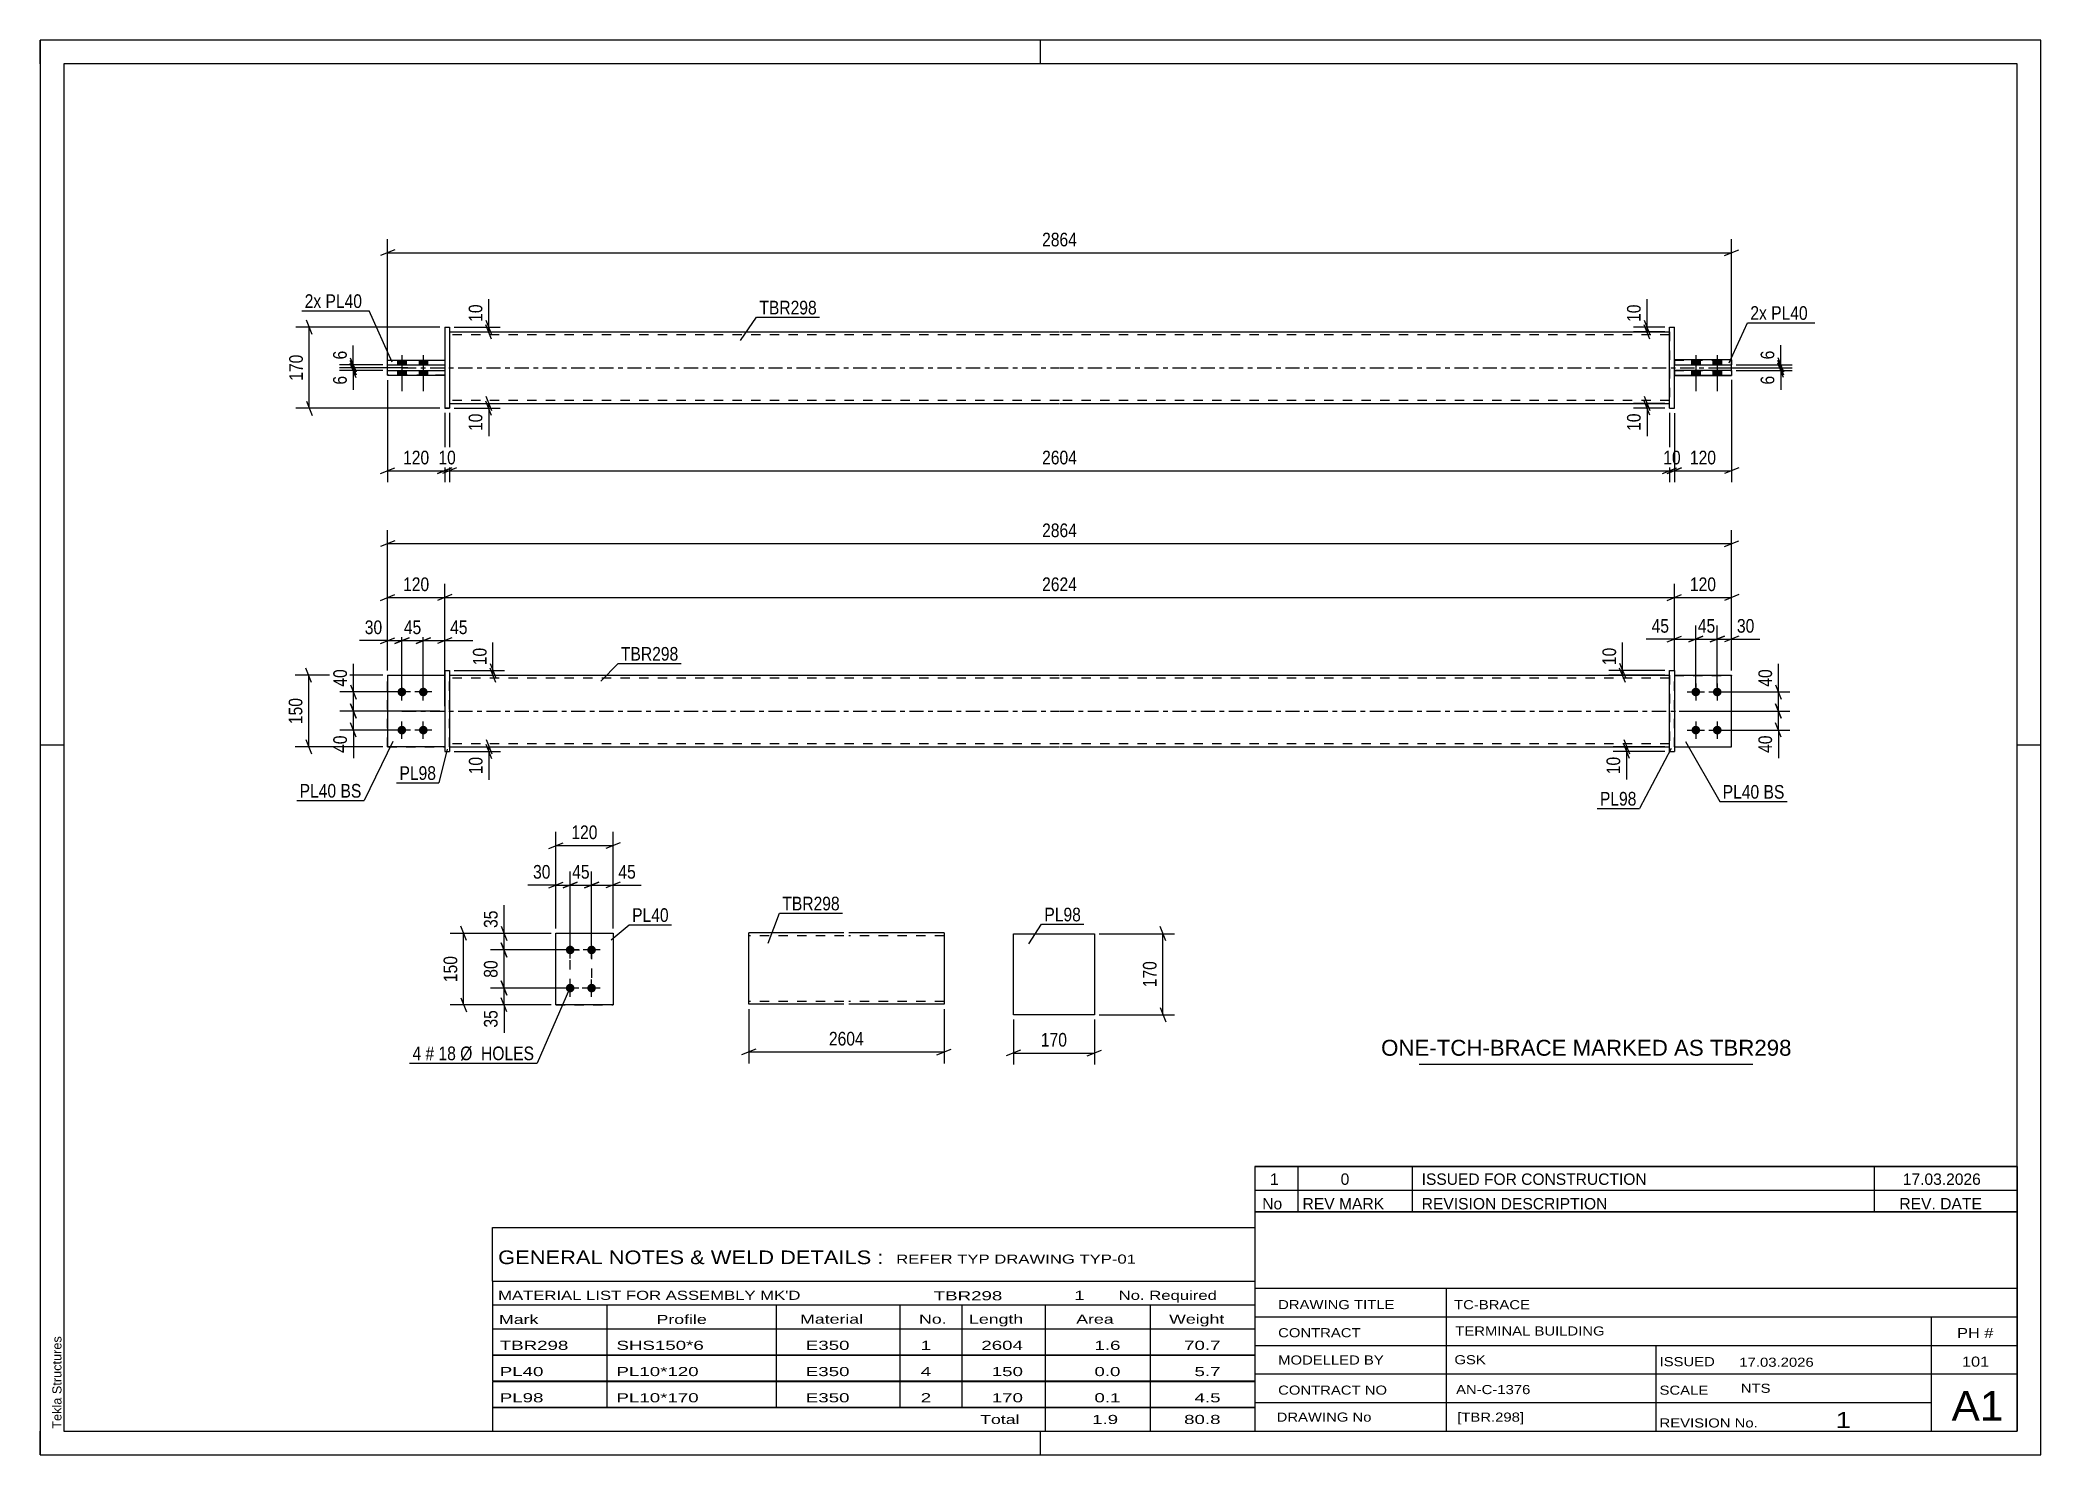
# Model space of a CAD drawing. Header units: millimetres. Extents: x 0 to 420, y 0 to 297.
import ezdxf

# ---------------------------------------------------------------- set-up
doc = ezdxf.new("R2010")
doc.units = ezdxf.units.MM
doc.linetypes.add('DXK_LINE_DOT2', pattern=[3.9198, 1.9599, -1.9599])
doc.linetypes.add('DXK_LINE_DOT3', pattern=[5.9187, 2.979, -0.9799, 0.9799, -0.9799])
doc.styles.add('Arial', font='ARIAL.TTF', dxfattribs={"height": 0.2})
doc.styles.add('Arial Narrow', font='ARIALN.TTF', dxfattribs={"height": 0.2})

# ---------------------------------------------------------------- blocks, each defined once
blk = doc.blocks.new('Unknown-580581825-1163')
at = {"color": 5, "linetype": 'Continuous'}
for p, q in [((420, 297), (0, 297)), ((0, 297), (0, 0)), ((0, 292), (0, 297)), ((210, 292), (210, 297)), ((420, 0), (420, 297)), ((415, 292), (5, 292)), ((5, 292), (5, 5)), ((415, 5), (415, 292)), ((5, 149), (0, 149)), ((420, 149), (415, 149)), ((0, 0), (0, 5)), ((5, 5), (415, 5)), ((210, 0), (210, 5)), ((0, 0), (420, 0))]:
    blk.add_line(p, q, dxfattribs=at)
at = {"color": 174, "linetype": 'Continuous', "style": 'Arial'}
blk.add_text('Tekla Structures', height=1.9102, rotation=90, dxfattribs=at).set_placement((4.5, 5.5))
blk = doc.blocks.new('Part-580581825-1819 - 1792')
at = {"color": 2, "linetype": 'Continuous'}
for p, q in [((343.05, 163.65), (355.05, 163.65)), ((355.05, 148.65), (355.05, 163.65)), ((343.05, 148.65), (355.05, 148.65)), ((343.05, 148.65), (355.05, 148.65))]:
    blk.add_line(p, q, dxfattribs=at)
at = {"color": 7, "linetype": 'DXK_LINE_DOT2'}
for p, q in [((343.05, 163.65), (355.05, 163.65)), ((343.05, 148.65), (343.05, 163.65)), ((355.05, 163.65), (355.05, 163.65)), ((343.05, 148.65), (343.05, 148.65))]:
    blk.add_line(p, q, dxfattribs=at)
blk = doc.blocks.new('Part-580581825-1799 - 1792')
at = {"color": 2, "linetype": 'Continuous'}
for p, q in [((342.05, 164.67), (343.05, 164.67)), ((342.05, 147.67), (342.05, 164.67)), ((343.05, 164.67), (343.05, 147.63)), ((342.05, 147.67), (342.05, 147.63)), ((342.05, 147.63), (342.05, 147.67)), ((342.05, 147.67), (343.05, 147.67)), ((342.05, 147.63), (343.05, 147.63))]:
    blk.add_line(p, q, dxfattribs=at)
at = {"color": 7, "linetype": 'DXK_LINE_DOT2'}
blk.add_line((342.05, 164.63), (343.05, 164.63), dxfattribs=at)
blk = doc.blocks.new('Part-580581825-1804 - 1792')
at = {"color": 2, "linetype": 'Continuous'}
for p, q in [((72.95, 163.65), (84.95, 163.65)), ((72.95, 163.65), (72.95, 148.65)), ((84.95, 148.65), (72.95, 148.65)), ((72.95, 148.65), (72.95, 148.65))]:
    blk.add_line(p, q, dxfattribs=at)
at = {"color": 7, "linetype": 'DXK_LINE_DOT2'}
for p, q in [((72.95, 163.65), (84.95, 163.65)), ((84.95, 163.65), (84.95, 163.65)), ((84.95, 163.65), (84.95, 148.65)), ((72.95, 148.65), (84.95, 148.65))]:
    blk.add_line(p, q, dxfattribs=at)
blk = doc.blocks.new('Part-580581825-1809 - 1792')
at = {"color": 7, "linetype": 'DXK_LINE_DOT2'}
for p, q in [((72.95, 163.65), (84.95, 163.65)), ((72.95, 163.65), (84.95, 163.65)), ((72.95, 148.65), (72.95, 163.65)), ((84.95, 163.65), (84.95, 163.65)), ((84.95, 163.65), (84.95, 148.65)), ((72.95, 148.65), (84.95, 148.65)), ((84.95, 148.65), (72.95, 148.65)), ((72.95, 148.65), (72.95, 148.65))]:
    blk.add_line(p, q, dxfattribs=at)
blk = doc.blocks.new('Part-580581825-1814 - 1792')
at = {"color": 2, "linetype": 'Continuous'}
for p, q in [((84.95, 164.65), (85.95, 164.65)), ((84.95, 164.65), (84.95, 147.65)), ((85.95, 164.65), (85.95, 164.65)), ((85.95, 164.65), (85.95, 147.65)), ((84.95, 147.65), (85.95, 147.65))]:
    blk.add_line(p, q, dxfattribs=at)
at = {"color": 7, "linetype": 'DXK_LINE_DOT2'}
for p, q in [((84.95, 164.65), (85.95, 164.65)), ((84.95, 147.65), (85.95, 147.65))]:
    blk.add_line(p, q, dxfattribs=at)
blk = doc.blocks.new('Part-580581825-1824 - 1792')
at = {"color": 2, "linetype": 'Continuous'}
for p, q in [((85.95, 163.65), (213.95, 163.65)), ((214.05, 163.65), (342.05, 163.65)), ((85.95, 148.65), (213.95, 148.65)), ((214.05, 148.65), (342.05, 148.65))]:
    blk.add_line(p, q, dxfattribs=at)
at = {"color": 7, "linetype": 'DXK_LINE_DOT2'}
for p, q in [((85.95, 148.65), (85.95, 163.65)), ((213.95, 163.05), (85.95, 163.05)), ((342.05, 163.05), (214.05, 163.05)), ((342.05, 163.65), (342.05, 148.65)), ((213.95, 149.25), (85.95, 149.25)), ((342.05, 149.25), (214.05, 149.25))]:
    blk.add_line(p, q, dxfattribs=at)
at = {"color": 7, "linetype": 'DXK_LINE_DOT3'}
for p, q in [((75.95, 156.15), (213.95, 156.15)), ((214.05, 156.15), (352.05, 156.15))]:
    blk.add_line(p, q, dxfattribs=at)
blk = doc.blocks.new('Bolt-580581825-1830 - 1792')
at = {"linetype": 'Continuous'}
for points in [[(347.55, 161.05), (347.74, 161.03), (347.92, 160.97), (348.08, 160.88), (348.22, 160.75), (348.33, 160.6), (348.41, 160.43), (348.45, 160.25), (348.45, 160.06), (348.41, 159.87), (348.33, 159.7), (348.22, 159.55), (348.08, 159.42), (347.92, 159.33), (347.74, 159.27), (347.55, 159.25), (347.36, 159.27), (347.18, 159.33), (347.02, 159.42), (346.88, 159.55), (346.77, 159.7), (346.69, 159.87), (346.66, 160.06), (346.66, 160.25), (346.69, 160.43), (346.77, 160.6), (346.88, 160.75), (347.02, 160.88), (347.18, 160.97), (347.36, 161.03)], [(352.05, 161.05), (352.24, 161.03), (352.42, 160.97), (352.58, 160.88), (352.72, 160.75), (352.83, 160.6), (352.91, 160.43), (352.95, 160.25), (352.95, 160.06), (352.91, 159.87), (352.83, 159.7), (352.72, 159.55), (352.58, 159.42), (352.42, 159.33), (352.24, 159.27), (352.05, 159.25), (351.86, 159.27), (351.68, 159.33), (351.52, 159.42), (351.38, 159.55), (351.27, 159.7), (351.19, 159.87), (351.16, 160.06), (351.16, 160.25), (351.19, 160.43), (351.27, 160.6), (351.38, 160.75), (351.52, 160.88), (351.68, 160.97), (351.86, 161.03)], [(347.55, 153.05), (347.74, 153.03), (347.92, 152.97), (348.08, 152.88), (348.22, 152.75), (348.33, 152.6), (348.41, 152.43), (348.45, 152.25), (348.45, 152.06), (348.41, 151.87), (348.33, 151.7), (348.22, 151.55), (348.08, 151.42), (347.92, 151.33), (347.74, 151.27), (347.55, 151.25), (347.36, 151.27), (347.18, 151.33), (347.02, 151.42), (346.88, 151.55), (346.77, 151.7), (346.69, 151.87), (346.66, 152.06), (346.66, 152.25), (346.69, 152.43), (346.77, 152.6), (346.88, 152.75), (347.02, 152.88), (347.18, 152.97), (347.36, 153.03)], [(352.05, 153.05), (352.24, 153.03), (352.42, 152.97), (352.58, 152.88), (352.72, 152.75), (352.83, 152.6), (352.91, 152.43), (352.95, 152.25), (352.95, 152.06), (352.91, 151.87), (352.83, 151.7), (352.72, 151.55), (352.58, 151.42), (352.42, 151.33), (352.24, 151.27), (352.05, 151.25), (351.86, 151.27), (351.68, 151.33), (351.52, 151.42), (351.38, 151.55), (351.27, 151.7), (351.19, 151.87), (351.16, 152.06), (351.16, 152.25), (351.19, 152.43), (351.27, 152.6), (351.38, 152.75), (351.52, 152.88), (351.68, 152.97), (351.86, 153.03)]]:
    blk.add_hatch(color=1, dxfattribs=at).paths.add_polyline_path(points)
at = {"color": 1, "linetype": 'Continuous'}
for p, q in [((345.75, 160.15), (349.35, 160.15)), ((347.55, 161.95), (347.55, 158.35)), ((350.25, 160.15), (353.85, 160.15)), ((352.05, 161.95), (352.05, 158.35)), ((345.75, 152.15), (349.35, 152.15)), ((347.55, 153.95), (347.55, 150.35)), ((350.25, 152.15), (353.85, 152.15)), ((352.05, 153.95), (352.05, 150.35))]:
    blk.add_line(p, q, dxfattribs=at)
blk = doc.blocks.new('Bolt-580581825-1831 - 1792')
at = {"linetype": 'Continuous'}
for points in [[(75.95, 161.05), (76.14, 161.03), (76.32, 160.97), (76.48, 160.88), (76.62, 160.75), (76.73, 160.6), (76.81, 160.43), (76.85, 160.24), (76.85, 160.05), (76.81, 159.87), (76.73, 159.7), (76.62, 159.55), (76.48, 159.42), (76.32, 159.33), (76.14, 159.27), (75.95, 159.25), (75.76, 159.27), (75.58, 159.33), (75.42, 159.42), (75.28, 159.55), (75.17, 159.7), (75.09, 159.87), (75.06, 160.05), (75.06, 160.24), (75.09, 160.43), (75.17, 160.6), (75.28, 160.75), (75.42, 160.88), (75.58, 160.97), (75.76, 161.03)], [(80.45, 161.05), (80.64, 161.03), (80.82, 160.97), (80.98, 160.88), (81.12, 160.75), (81.23, 160.6), (81.31, 160.43), (81.35, 160.24), (81.35, 160.05), (81.31, 159.87), (81.23, 159.7), (81.12, 159.55), (80.98, 159.42), (80.82, 159.33), (80.64, 159.27), (80.45, 159.25), (80.26, 159.27), (80.08, 159.33), (79.92, 159.42), (79.78, 159.55), (79.67, 159.7), (79.59, 159.87), (79.56, 160.05), (79.56, 160.24), (79.59, 160.43), (79.67, 160.6), (79.78, 160.75), (79.92, 160.88), (80.08, 160.97), (80.26, 161.03)], [(75.95, 153.05), (76.14, 153.03), (76.32, 152.97), (76.48, 152.88), (76.62, 152.75), (76.73, 152.6), (76.81, 152.43), (76.85, 152.24), (76.85, 152.05), (76.81, 151.87), (76.73, 151.7), (76.62, 151.55), (76.48, 151.42), (76.32, 151.33), (76.14, 151.27), (75.95, 151.25), (75.76, 151.27), (75.58, 151.33), (75.42, 151.42), (75.28, 151.55), (75.17, 151.7), (75.09, 151.87), (75.06, 152.05), (75.06, 152.24), (75.09, 152.43), (75.17, 152.6), (75.28, 152.75), (75.42, 152.88), (75.58, 152.97), (75.76, 153.03)], [(80.45, 153.05), (80.64, 153.03), (80.82, 152.97), (80.98, 152.88), (81.12, 152.75), (81.23, 152.6), (81.31, 152.43), (81.35, 152.24), (81.35, 152.05), (81.31, 151.87), (81.23, 151.7), (81.12, 151.55), (80.98, 151.42), (80.82, 151.33), (80.64, 151.27), (80.45, 151.25), (80.26, 151.27), (80.08, 151.33), (79.92, 151.42), (79.78, 151.55), (79.67, 151.7), (79.59, 151.87), (79.56, 152.05), (79.56, 152.24), (79.59, 152.43), (79.67, 152.6), (79.78, 152.75), (79.92, 152.88), (80.08, 152.97), (80.26, 153.03)]]:
    blk.add_hatch(color=1, dxfattribs=at).paths.add_polyline_path(points)
at = {"color": 1, "linetype": 'Continuous'}
for p, q in [((77.75, 160.15), (74.15, 160.15)), ((75.95, 158.35), (75.95, 161.95)), ((82.25, 160.15), (78.65, 160.15)), ((80.45, 158.35), (80.45, 161.95)), ((77.75, 152.15), (74.15, 152.15)), ((75.95, 150.35), (75.95, 153.95)), ((82.25, 152.15), (78.65, 152.15)), ((80.45, 150.35), (80.45, 153.95))]:
    blk.add_line(p, q, dxfattribs=at)
blk = doc.blocks.new('Part-580581825-1836 - 1792')
at = {"color": 7, "linetype": 'DXK_LINE_DOT2'}
for p, q in [((343.05, 148.64), (343.05, 163.65)), ((343.05, 163.65), (355.05, 163.65)), ((343.05, 163.64), (355.05, 163.64)), ((355.05, 163.65), (355.05, 163.64)), ((355.05, 148.65), (355.05, 163.65)), ((343.05, 148.65), (343.05, 148.64))]:
    blk.add_line(p, q, dxfattribs=at)
at = {"color": 2, "linetype": 'Continuous'}
for p, q in [((343.05, 148.65), (355.05, 148.65)), ((343.05, 148.64), (355.05, 148.64)), ((355.05, 148.65), (355.05, 148.65)), ((355.05, 148.65), (355.05, 148.64)), ((355.05, 148.64), (355.05, 148.65))]:
    blk.add_line(p, q, dxfattribs=at)
blk = doc.blocks.new('Part-580581825-2124 - 2115')
at = {"color": 2, "linetype": 'Continuous'}
for p, q in [((85.95, 235.72), (213.95, 235.72)), ((214.05, 235.72), (342.05, 235.72)), ((85.95, 220.72), (213.95, 220.72)), ((214.05, 220.72), (342.05, 220.72))]:
    blk.add_line(p, q, dxfattribs=at)
at = {"color": 7, "linetype": 'DXK_LINE_DOT2'}
for p, q in [((85.95, 235.72), (85.95, 220.72)), ((342.05, 235.72), (342.05, 220.72)), ((213.95, 235.12), (85.95, 235.12)), ((342.05, 235.12), (214.05, 235.12)), ((213.95, 221.32), (85.95, 221.32)), ((342.05, 221.32), (214.05, 221.32))]:
    blk.add_line(p, q, dxfattribs=at)
at = {"color": 7, "linetype": 'DXK_LINE_DOT3'}
for p, q in [((75.95, 228.22), (213.95, 228.22)), ((214.05, 228.22), (352.05, 228.22))]:
    blk.add_line(p, q, dxfattribs=at)
blk = doc.blocks.new('Part-580581825-2125 - 2115')
at = {"color": 2, "linetype": 'Continuous'}
for p, q in [((342.05, 219.74), (342.05, 236.74)), ((342.05, 236.74), (343.05, 236.74)), ((343.05, 219.74), (343.05, 236.74)), ((342.05, 219.74), (343.05, 219.74)), ((342.05, 219.74), (342.05, 219.7)), ((342.05, 219.7), (342.05, 219.74)), ((342.05, 219.7), (343.05, 219.7)), ((343.05, 219.7), (343.05, 219.74)), ((343.05, 219.74), (343.05, 219.7))]:
    blk.add_line(p, q, dxfattribs=at)
at = {"color": 7, "linetype": 'DXK_LINE_DOT2'}
for q in [(342.05, 236.74), (343.05, 236.7)]:
    blk.add_line((342.05, 236.7), q, dxfattribs=at)
blk = doc.blocks.new('Bolt-580581825-2118 - 2115')
at = {"linetype": 'Continuous'}
for points in [[(75.05, 228.82), (76.85, 228.82), (76.85, 229.82), (75.05, 229.82)], [(75.05, 228.82), (76.85, 228.82), (76.85, 229.82), (75.05, 229.82)], [(75.05, 226.62), (76.85, 226.62), (76.85, 227.62), (75.05, 227.62)], [(75.05, 226.62), (76.85, 226.62), (76.85, 227.62), (75.05, 227.62)], [(79.55, 228.82), (81.35, 228.82), (81.35, 229.82), (79.55, 229.82)], [(79.55, 228.82), (81.35, 228.82), (81.35, 229.82), (79.55, 229.82)], [(79.55, 226.62), (81.35, 226.62), (81.35, 227.62), (79.55, 227.62)], [(79.55, 226.62), (81.35, 226.62), (81.35, 227.62), (79.55, 227.62)]]:
    blk.add_hatch(color=1, dxfattribs=at).paths.add_polyline_path(points)
at = {"color": 1, "linetype": 'Continuous'}
for p, q in [((75.05, 229.82), (75.05, 228.82)), ((75.05, 229.82), (75.05, 228.82)), ((75.05, 227.62), (75.05, 226.62)), ((75.05, 227.62), (75.05, 226.62)), ((75.95, 230.82), (75.95, 223.32)), ((75.95, 230.82), (75.95, 223.32)), ((76.85, 229.82), (76.85, 228.82)), ((76.85, 229.82), (76.85, 228.82)), ((76.85, 227.62), (76.85, 226.62)), ((76.85, 227.62), (76.85, 226.62)), ((79.55, 229.82), (79.55, 228.82)), ((79.55, 229.82), (79.55, 228.82)), ((79.55, 227.62), (79.55, 226.62)), ((79.55, 227.62), (79.55, 226.62)), ((80.45, 230.82), (80.45, 223.32)), ((80.45, 230.82), (80.45, 223.32)), ((81.35, 229.82), (81.35, 228.82)), ((81.35, 229.82), (81.35, 228.82)), ((81.35, 227.62), (81.35, 226.62)), ((81.35, 227.62), (81.35, 226.62))]:
    blk.add_line(p, q, dxfattribs=at)
blk = doc.blocks.new('Part-580581825-2135 - 2115')
at = {"color": 2, "linetype": 'Continuous'}
for p, q in [((72.95, 229.82), (84.95, 229.82)), ((72.95, 228.82), (72.95, 229.82)), ((72.95, 228.82), (84.95, 228.82)), ((72.95, 228.82), (72.95, 228.82))]:
    blk.add_line(p, q, dxfattribs=at)
at = {"color": 7, "linetype": 'DXK_LINE_DOT2'}
for p, q in [((72.95, 229.82), (84.95, 229.82)), ((72.95, 229.82), (72.95, 229.82)), ((72.95, 228.82), (84.95, 228.82)), ((84.95, 229.82), (84.95, 228.82))]:
    blk.add_line(p, q, dxfattribs=at)
blk = doc.blocks.new('Bolt-580581825-2119 - 2115')
at = {"linetype": 'Continuous'}
for points in [[(348.45, 229.83), (346.65, 229.83), (346.65, 228.83), (348.45, 228.83)], [(348.45, 229.81), (346.65, 229.81), (346.65, 228.81), (348.45, 228.81)], [(348.45, 227.63), (346.65, 227.63), (346.65, 226.63), (348.45, 226.63)], [(348.45, 227.61), (346.65, 227.61), (346.65, 226.61), (348.45, 226.61)], [(352.95, 229.83), (351.15, 229.83), (351.15, 228.83), (352.95, 228.83)], [(352.95, 229.81), (351.15, 229.81), (351.15, 228.81), (352.95, 228.81)], [(352.95, 227.63), (351.15, 227.63), (351.15, 226.63), (352.95, 226.63)], [(352.95, 227.61), (351.15, 227.61), (351.15, 226.61), (352.95, 226.61)]]:
    blk.add_hatch(color=1, dxfattribs=at).paths.add_polyline_path(points)
at = {"color": 1, "linetype": 'Continuous'}
for p, q in [((346.65, 229.83), (346.65, 228.83)), ((346.65, 229.81), (346.65, 228.81)), ((346.65, 227.63), (346.65, 226.63)), ((346.65, 227.61), (346.65, 226.61)), ((347.55, 230.83), (347.55, 223.33)), ((347.55, 230.81), (347.55, 223.31)), ((348.45, 229.83), (348.45, 228.83)), ((348.45, 229.81), (348.45, 228.81)), ((348.45, 227.63), (348.45, 226.63)), ((348.45, 227.61), (348.45, 226.61)), ((351.15, 229.83), (351.15, 228.83)), ((351.15, 229.81), (351.15, 228.81)), ((351.15, 227.63), (351.15, 226.63)), ((351.15, 227.61), (351.15, 226.61)), ((352.05, 230.83), (352.05, 223.33)), ((352.05, 230.81), (352.05, 223.31)), ((352.95, 229.83), (352.95, 228.83)), ((352.95, 229.81), (352.95, 228.81)), ((352.95, 227.63), (352.95, 226.63)), ((352.95, 227.61), (352.95, 226.61))]:
    blk.add_line(p, q, dxfattribs=at)
blk = doc.blocks.new('Part-580581825-2130 - 2115')
at = {"color": 2, "linetype": 'Continuous'}
for p, q in [((72.95, 227.62), (84.95, 227.62)), ((72.95, 226.62), (72.95, 227.62)), ((72.95, 226.62), (84.95, 226.62)), ((72.95, 226.62), (72.95, 226.62))]:
    blk.add_line(p, q, dxfattribs=at)
at = {"color": 7, "linetype": 'DXK_LINE_DOT2'}
for p, q in [((72.95, 227.62), (84.95, 227.62)), ((84.95, 227.62), (84.95, 226.62)), ((84.95, 226.62), (72.95, 226.62))]:
    blk.add_line(p, q, dxfattribs=at)
blk = doc.blocks.new('Part-580581825-2136 - 2115')
at = {"color": 2, "linetype": 'Continuous'}
for p, q in [((84.95, 236.72), (85.95, 236.72)), ((84.95, 236.72), (84.95, 219.72)), ((85.95, 236.72), (85.95, 236.72)), ((85.95, 236.72), (85.95, 219.72)), ((85.95, 219.72), (84.95, 219.72)), ((84.95, 219.72), (84.95, 219.72))]:
    blk.add_line(p, q, dxfattribs=at)
at = {"color": 7, "linetype": 'DXK_LINE_DOT2'}
for p, q in [((84.95, 236.72), (85.95, 236.72)), ((85.95, 236.72), (85.95, 236.72)), ((84.95, 219.72), (85.95, 219.72))]:
    blk.add_line(p, q, dxfattribs=at)
blk = doc.blocks.new('Part-580581825-2141 - 2115')
at = {"color": 2, "linetype": 'Continuous'}
for p, q in [((355.05, 229.84), (343.05, 229.84)), ((343.05, 228.84), (355.05, 228.84)), ((343.05, 228.81), (355.05, 228.81)), ((355.05, 229.84), (355.05, 228.81))]:
    blk.add_line(p, q, dxfattribs=at)
at = {"color": 7, "linetype": 'DXK_LINE_DOT2'}
for p, q in [((343.05, 229.84), (343.05, 228.81)), ((343.05, 229.81), (355.05, 229.81))]:
    blk.add_line(p, q, dxfattribs=at)
blk = doc.blocks.new('Part-580581825-2146 - 2115')
at = {"color": 2, "linetype": 'Continuous'}
for p, q in [((355.05, 227.64), (343.05, 227.64)), ((355.05, 227.64), (355.05, 226.61)), ((343.05, 226.64), (355.05, 226.64)), ((343.05, 226.61), (355.05, 226.61))]:
    blk.add_line(p, q, dxfattribs=at)
at = {"color": 7, "linetype": 'DXK_LINE_DOT2'}
for p, q in [((343.05, 227.64), (343.05, 226.61)), ((343.05, 227.61), (355.05, 227.61))]:
    blk.add_line(p, q, dxfattribs=at)
blk = doc.blocks.new('Bolt-580581825-1445 - 1411')
at = {"linetype": 'Continuous'}
for points in [[(111.28, 106.9), (111.46, 106.88), (111.64, 106.82), (111.81, 106.73), (111.94, 106.6), (112.06, 106.45), (112.13, 106.28), (112.17, 106.09), (112.17, 105.91), (112.13, 105.72), (112.06, 105.55), (111.94, 105.4), (111.81, 105.27), (111.64, 105.18), (111.46, 105.12), (111.28, 105.1), (111.09, 105.12), (110.91, 105.18), (110.75, 105.27), (110.61, 105.4), (110.5, 105.55), (110.42, 105.72), (110.38, 105.91), (110.38, 106.09), (110.42, 106.28), (110.5, 106.45), (110.61, 106.6), (110.75, 106.73), (110.91, 106.82), (111.09, 106.88)], [(115.78, 106.9), (115.96, 106.88), (116.14, 106.82), (116.31, 106.73), (116.44, 106.6), (116.56, 106.45), (116.63, 106.28), (116.67, 106.09), (116.67, 105.91), (116.63, 105.72), (116.56, 105.55), (116.44, 105.4), (116.31, 105.27), (116.14, 105.18), (115.96, 105.12), (115.78, 105.1), (115.59, 105.12), (115.41, 105.18), (115.25, 105.27), (115.11, 105.4), (115, 105.55), (114.92, 105.72), (114.88, 105.91), (114.88, 106.09), (114.92, 106.28), (115, 106.45), (115.11, 106.6), (115.25, 106.73), (115.41, 106.82), (115.59, 106.88)], [(111.28, 98.9), (111.46, 98.88), (111.64, 98.82), (111.81, 98.73), (111.94, 98.6), (112.06, 98.45), (112.13, 98.28), (112.17, 98.09), (112.17, 97.91), (112.13, 97.72), (112.06, 97.55), (111.94, 97.4), (111.81, 97.27), (111.64, 97.18), (111.46, 97.12), (111.28, 97.1), (111.09, 97.12), (110.91, 97.18), (110.75, 97.27), (110.61, 97.4), (110.5, 97.55), (110.42, 97.72), (110.38, 97.91), (110.38, 98.09), (110.42, 98.28), (110.5, 98.45), (110.61, 98.6), (110.75, 98.73), (110.91, 98.82), (111.09, 98.88)], [(115.78, 98.9), (115.96, 98.88), (116.14, 98.82), (116.31, 98.73), (116.44, 98.6), (116.56, 98.45), (116.63, 98.28), (116.67, 98.09), (116.67, 97.91), (116.63, 97.72), (116.56, 97.55), (116.44, 97.4), (116.31, 97.27), (116.14, 97.18), (115.96, 97.12), (115.78, 97.1), (115.59, 97.12), (115.41, 97.18), (115.25, 97.27), (115.11, 97.4), (115, 97.55), (114.92, 97.72), (114.88, 97.91), (114.88, 98.09), (114.92, 98.28), (115, 98.45), (115.11, 98.6), (115.25, 98.73), (115.41, 98.82), (115.59, 98.88)]]:
    blk.add_hatch(color=1, dxfattribs=at).paths.add_polyline_path(points)
at = {"color": 1, "linetype": 'Continuous'}
for p, q in [((113.08, 106), (109.48, 106)), ((111.28, 104.2), (111.28, 107.8)), ((117.58, 106), (113.98, 106)), ((115.78, 104.2), (115.78, 107.8)), ((113.08, 98), (109.48, 98)), ((111.28, 96.2), (111.28, 99.8)), ((117.58, 98), (113.98, 98)), ((115.78, 96.2), (115.78, 99.8))]:
    blk.add_line(p, q, dxfattribs=at)
blk = doc.blocks.new('Part-580581825-1460 - 1411')
at = {"color": 2, "linetype": 'Continuous'}
for p, q in [((108.28, 109.5), (120.28, 109.5)), ((108.28, 109.5), (120.28, 109.5)), ((108.28, 94.5), (108.28, 109.5)), ((120.28, 109.5), (120.28, 109.5)), ((120.28, 109.5), (120.28, 94.5)), ((120.28, 94.5), (108.28, 94.5))]:
    blk.add_line(p, q, dxfattribs=at)
at = {"color": 7, "linetype": 'DXK_LINE_DOT2'}
for q in [(120.28, 94.5), (108.28, 94.5)]:
    blk.add_line((108.28, 94.5), q, dxfattribs=at)
blk = doc.blocks.new('Part-580581825-1391 - 1375')
at = {"color": 2, "linetype": 'Continuous'}
for p, q in [((204.32, 92.41), (204.32, 109.41)), ((204.32, 109.41), (221.32, 109.41)), ((221.32, 109.41), (221.32, 92.41)), ((221.32, 92.41), (204.32, 92.41))]:
    blk.add_line(p, q, dxfattribs=at)
blk = doc.blocks.new('Part-580581825-1274 - 1255')
at = {"color": 2, "linetype": 'Continuous'}
for p, q in [((168.75, 109.6), (148.75, 109.6)), ((148.75, 94.69), (148.75, 109.6)), ((189.75, 109.6), (169.75, 109.6)), ((189.75, 109.6), (189.75, 109.51)), ((189.75, 109.51), (189.75, 108.4)), ((189.75, 108.4), (189.75, 94.6)), ((148.75, 94.6), (148.75, 94.69)), ((168.75, 94.6), (148.75, 94.6)), ((189.75, 94.6), (169.75, 94.6))]:
    blk.add_line(p, q, dxfattribs=at)
at = {"color": 7, "linetype": 'DXK_LINE_DOT2'}
for p, q in [((189.75, 109.25), (189.75, 108.4)), ((168.75, 109), (148.75, 109)), ((189.75, 109), (169.75, 109)), ((148.75, 95.2), (148.75, 95.24)), ((168.75, 95.2), (148.75, 95.2)), ((148.75, 94.6), (148.75, 94.6)), ((189.75, 95.2), (169.75, 95.2)), ((189.75, 95.24), (189.75, 95.34)), ((189.75, 95.2), (189.75, 95.24)), ((189.75, 95.2), (189.75, 95.24))]:
    blk.add_line(p, q, dxfattribs=at)
blk = doc.blocks.new('Rectangle-580581825-1569 - 1411')
at = {"color": 1, "linetype": 'DXK_LINE_DOT2'}
blk.add_lwpolyline([(111.28, 106), (115.78, 106), (115.78, 98), (111.28, 98), (111.28, 106)], close=True, dxfattribs=at)
blk = doc.blocks.new('StraightDimension-580581825-2011 - 1792')
at = {"color": 7, "linetype": 'Continuous'}
for p, q in [((80.45, 161.15), (80.45, 173.8)), ((84.95, 164.65), (84.95, 173.8)), ((78.95, 170.35), (81.95, 171.55)), ((80.45, 170.95), (84.95, 170.95)), ((86.45, 171.55), (83.45, 170.35))]:
    blk.add_line(p, q, dxfattribs=at)
at = {"color": 0}
blk.add_wipeout([(90.33, 171.7), (90.33, 175.9), (85.48, 175.9), (85.48, 171.7)], dxfattribs=at)
at = {"color": 7, "linetype": 'Continuous'}
blk.add_line((84.95, 170.95), (90.86, 170.95), dxfattribs=at)
blk.add_line((84.95, 170.95), (90.86, 170.95), dxfattribs=at)
at = {"color": 3, "style": 'Arial Narrow'}
blk.add_text('45', height=2.863, dxfattribs=at).set_placement((86.08, 172.3))
blk = doc.blocks.new('StraightDimension-580581825-1863 - 1792')
at = {"color": 7, "linetype": 'Continuous'}
for p, q in [((347.55, 161.15), (347.55, 174.1)), ((352.05, 161.15), (352.05, 174.1)), ((346.05, 170.65), (349.05, 171.85)), ((347.55, 171.25), (352.05, 171.25)), ((353.55, 171.85), (350.55, 170.65))]:
    blk.add_line(p, q, dxfattribs=at)
at = {"color": 0}
blk.add_wipeout([(352.23, 172), (352.23, 176.2), (347.37, 176.2), (347.37, 172)], dxfattribs=at)
at = {"color": 3, "style": 'Arial Narrow'}
blk.add_text('45', height=2.863, dxfattribs=at).set_placement((347.97, 172.6))
blk = doc.blocks.new('StraightDimension-580581825-1932 - 1792')
at = {"color": 7, "linetype": 'Continuous'}
for p, q in [((343.05, 164.65), (343.05, 182.83)), ((355.05, 164.65), (355.05, 182.83)), ((341.55, 179.38), (344.55, 180.58)), ((343.05, 179.98), (355.05, 179.98)), ((356.55, 180.58), (353.55, 179.38))]:
    blk.add_line(p, q, dxfattribs=at)
at = {"color": 0}
blk.add_wipeout([(352.39, 180.73), (352.39, 184.93), (345.71, 184.93), (345.71, 180.73)], dxfattribs=at)
at = {"color": 3, "style": 'Arial Narrow'}
blk.add_text('120', height=2.863, dxfattribs=at).set_placement((346.31, 181.33))
blk = doc.blocks.new('StraightDimension-580581825-2057 - 1792')
at = {"color": 7, "linetype": 'Continuous'}
for p, q in [((83.95, 156.15), (62.92, 156.15)), ((65.17, 157.65), (66.37, 154.65)), ((65.77, 152.15), (65.77, 156.15)), ((74.95, 152.15), (62.92, 152.15)), ((66.37, 150.65), (65.17, 153.65))]:
    blk.add_line(p, q, dxfattribs=at)
at = {"color": 0}
blk.add_wipeout([(65.02, 151.62), (60.82, 151.62), (60.82, 146.77), (65.02, 146.77)], dxfattribs=at)
at = {"color": 7, "linetype": 'Continuous'}
blk.add_line((65.77, 152.15), (65.77, 146.24), dxfattribs=at)
blk.add_line((65.77, 152.15), (65.77, 146.24), dxfattribs=at)
at = {"color": 3, "style": 'Arial Narrow'}
blk.add_text('40', height=2.863, rotation=90.0002, dxfattribs=at).set_placement((64.42, 147.37))
blk = doc.blocks.new('StraightDimension-580581825-2028 - 1792')
at = {"color": 7, "linetype": 'Continuous'}
for p, q in [((57.01, 162.15), (55.81, 165.15)), ((71.95, 163.65), (53.56, 163.65)), ((56.41, 148.65), (56.41, 163.65)), ((71.95, 148.65), (53.56, 148.65)), ((55.81, 150.15), (57.01, 147.15))]:
    blk.add_line(p, q, dxfattribs=at)
at = {"color": 0}
blk.add_wipeout([(55.66, 159.49), (51.46, 159.49), (51.46, 152.81), (55.66, 152.81)], dxfattribs=at)
at = {"color": 3, "style": 'Arial Narrow'}
blk.add_text('150', height=2.863, rotation=90.0002, dxfattribs=at).set_placement((55.06, 153.41))
blk = doc.blocks.new('StraightDimension-580581825-1847 - 1792')
at = {"color": 7, "linetype": 'Continuous'}
for p, q in [((352.05, 161.15), (352.05, 174.1)), ((355.05, 164.65), (355.05, 174.1)), ((350.55, 170.65), (353.55, 171.85)), ((352.05, 171.25), (355.05, 171.25)), ((356.55, 171.85), (353.55, 170.65))]:
    blk.add_line(p, q, dxfattribs=at)
at = {"color": 0}
blk.add_wipeout([(360.43, 172), (360.43, 176.2), (355.58, 176.2), (355.58, 172)], dxfattribs=at)
at = {"color": 7, "linetype": 'Continuous'}
blk.add_line((355.05, 171.25), (360.96, 171.25), dxfattribs=at)
blk.add_line((355.05, 171.25), (360.96, 171.25), dxfattribs=at)
at = {"color": 3, "style": 'Arial Narrow'}
blk.add_text('30', height=2.863, dxfattribs=at).set_placement((356.18, 172.6))
blk = doc.blocks.new('StraightDimension-580581825-1966 - 1792')
at = {"color": 7, "linetype": 'Continuous'}
for p, q in [((72.95, 164.65), (72.95, 182.83)), ((84.95, 157.15), (84.95, 182.83)), ((71.45, 179.38), (74.45, 180.58)), ((72.95, 179.98), (84.95, 179.98)), ((86.45, 180.58), (83.45, 179.38))]:
    blk.add_line(p, q, dxfattribs=at)
at = {"color": 0}
blk.add_wipeout([(82.29, 180.73), (82.29, 184.93), (75.61, 184.93), (75.61, 180.73)], dxfattribs=at)
at = {"color": 3, "style": 'Arial Narrow'}
blk.add_text('120', height=2.863, dxfattribs=at).set_placement((76.21, 181.33))
blk = doc.blocks.new('StraightDimension-580581825-1838 - 1792')
at = {"color": 7, "linetype": 'Continuous'}
for p, q in [((86.95, 164.65), (97.48, 164.65)), ((94.48, 166.15), (95.68, 163.15)), ((95.68, 162.15), (94.48, 165.15)), ((95.08, 163.65), (95.08, 164.65)), ((86.95, 163.65), (97.48, 163.65))]:
    blk.add_line(p, q, dxfattribs=at)
at = {"color": 0}
blk.add_wipeout([(94.33, 170.03), (90.13, 170.03), (90.13, 165.17), (94.33, 165.17)], dxfattribs=at)
at = {"color": 7, "linetype": 'Continuous'}
blk.add_line((95.08, 164.65), (95.08, 170.55), dxfattribs=at)
blk.add_line((95.08, 164.65), (95.08, 170.55), dxfattribs=at)
at = {"color": 3, "style": 'Arial Narrow'}
blk.add_text('10', height=2.863, rotation=90.0002, dxfattribs=at).set_placement((93.73, 165.77))
blk = doc.blocks.new('StraightDimension-580581825-1876 - 1792')
at = {"color": 7, "linetype": 'Continuous'}
for p, q in [((343.05, 164.65), (343.05, 174.1)), ((347.55, 161.15), (347.55, 174.1)), ((341.55, 170.65), (344.55, 171.85)), ((343.05, 171.25), (347.55, 171.25)), ((349.05, 171.85), (346.05, 170.65))]:
    blk.add_line(p, q, dxfattribs=at)
at = {"color": 0}
blk.add_wipeout([(342.53, 172), (342.53, 176.2), (337.67, 176.2), (337.67, 172)], dxfattribs=at)
at = {"color": 7, "linetype": 'Continuous'}
blk.add_line((343.05, 171.25), (337.14, 171.25), dxfattribs=at)
blk.add_line((343.05, 171.25), (337.14, 171.25), dxfattribs=at)
at = {"color": 3, "style": 'Arial Narrow'}
blk.add_text('45', height=2.863, dxfattribs=at).set_placement((338.27, 172.6))
blk = doc.blocks.new('StraightDimension-580581825-1893 - 1792')
at = {"color": 7, "linetype": 'Continuous'}
for p, q in [((72.95, 164.65), (72.95, 194.15)), ((355.05, 164.65), (355.05, 194.15)), ((74.45, 191.9), (71.45, 190.7)), ((72.95, 191.3), (355.05, 191.3)), ((353.55, 190.7), (356.55, 191.9))]:
    blk.add_line(p, q, dxfattribs=at)
at = {"color": 0}
blk.add_wipeout([(218.26, 192.05), (218.26, 196.25), (209.74, 196.25), (209.74, 192.05)], dxfattribs=at)
at = {"color": 3, "style": 'Arial Narrow'}
blk.add_text('2864', height=2.863, dxfattribs=at).set_placement((210.34, 192.65))
blk = doc.blocks.new('StraightDimension-580581825-2076 - 1792')
at = {"color": 7, "linetype": 'Continuous'}
for p, q in [((341.05, 148.65), (330.17, 148.65)), ((341.05, 147.67), (330.17, 147.67)), ((332.42, 150.15), (333.62, 147.15)), ((333.62, 146.17), (332.42, 149.17)), ((333.02, 147.67), (333.02, 148.65))]:
    blk.add_line(p, q, dxfattribs=at)
at = {"color": 0}
blk.add_wipeout([(332.27, 147.14), (328.07, 147.14), (328.07, 142.29), (332.27, 142.29)], dxfattribs=at)
at = {"color": 7, "linetype": 'Continuous'}
blk.add_line((333.02, 147.67), (333.02, 141.76), dxfattribs=at)
blk.add_line((333.02, 147.67), (333.02, 141.76), dxfattribs=at)
at = {"color": 3, "style": 'Arial Narrow'}
blk.add_text('10', height=2.863, rotation=90.0002, dxfattribs=at).set_placement((331.67, 142.89))
blk = doc.blocks.new('StraightDimension-580581825-1913 - 1792')
at = {"color": 7, "linetype": 'Continuous'}
for p, q in [((353.05, 160.15), (367.3, 160.15)), ((364.3, 161.65), (365.5, 158.65)), ((364.9, 156.15), (364.9, 160.15)), ((344.05, 156.15), (367.3, 156.15)), ((365.5, 154.65), (364.3, 157.65))]:
    blk.add_line(p, q, dxfattribs=at)
at = {"color": 0}
blk.add_wipeout([(364.15, 165.53), (359.95, 165.53), (359.95, 160.67), (364.15, 160.67)], dxfattribs=at)
at = {"color": 7, "linetype": 'Continuous'}
blk.add_line((364.9, 160.15), (364.9, 166.05), dxfattribs=at)
blk.add_line((364.9, 160.15), (364.9, 166.05), dxfattribs=at)
at = {"color": 3, "style": 'Arial Narrow'}
blk.add_text('40', height=2.863, rotation=90.0002, dxfattribs=at).set_placement((363.55, 161.27))
blk = doc.blocks.new('StraightDimension-580581825-1922 - 1792')
at = {"color": 7, "linetype": 'Continuous'}
for p, q in [((344.05, 156.15), (367.3, 156.15)), ((364.3, 157.65), (365.5, 154.65)), ((364.9, 152.15), (364.9, 156.15)), ((353.05, 152.15), (367.3, 152.15)), ((365.5, 150.65), (364.3, 153.65))]:
    blk.add_line(p, q, dxfattribs=at)
at = {"color": 0}
blk.add_wipeout([(364.15, 151.62), (359.95, 151.62), (359.95, 146.77), (364.15, 146.77)], dxfattribs=at)
at = {"color": 7, "linetype": 'Continuous'}
blk.add_line((364.9, 152.15), (364.9, 146.24), dxfattribs=at)
blk.add_line((364.9, 152.15), (364.9, 146.24), dxfattribs=at)
at = {"color": 3, "style": 'Arial Narrow'}
blk.add_text('40', height=2.863, rotation=90.0002, dxfattribs=at).set_placement((363.55, 147.37))
blk = doc.blocks.new('StraightDimension-580581825-1951 - 1792')
at = {"color": 7, "linetype": 'Continuous'}
for p, q in [((84.95, 157.15), (84.95, 182.83)), ((343.05, 164.65), (343.05, 182.83)), ((86.45, 180.58), (83.45, 179.38)), ((84.95, 179.98), (343.05, 179.98)), ((341.55, 179.38), (344.55, 180.58))]:
    blk.add_line(p, q, dxfattribs=at)
at = {"color": 0}
blk.add_wipeout([(218.26, 180.73), (218.26, 184.93), (209.74, 184.93), (209.74, 180.73)], dxfattribs=at)
at = {"color": 3, "style": 'Arial Narrow'}
blk.add_text('2624', height=2.863, dxfattribs=at).set_placement((210.34, 181.33))
blk = doc.blocks.new('StraightDimension-580581825-1982 - 1792')
at = {"color": 7, "linetype": 'Continuous'}
for p, q in [((72.95, 164.65), (72.95, 173.8)), ((75.95, 161.15), (75.95, 173.8)), ((71.45, 170.35), (74.45, 171.55)), ((72.95, 170.95), (75.95, 170.95)), ((77.45, 171.55), (74.45, 170.35))]:
    blk.add_line(p, q, dxfattribs=at)
at = {"color": 0}
blk.add_wipeout([(72.43, 171.7), (72.43, 175.9), (67.57, 175.9), (67.57, 171.7)], dxfattribs=at)
at = {"color": 7, "linetype": 'Continuous'}
blk.add_line((72.95, 170.95), (67.04, 170.95), dxfattribs=at)
blk.add_line((72.95, 170.95), (67.04, 170.95), dxfattribs=at)
at = {"color": 3, "style": 'Arial Narrow'}
blk.add_text('30', height=2.863, dxfattribs=at).set_placement((68.17, 172.3))
blk = doc.blocks.new('StraightDimension-580581825-1998 - 1792')
at = {"color": 7, "linetype": 'Continuous'}
for p, q in [((75.95, 161.15), (75.95, 173.8)), ((80.45, 161.15), (80.45, 173.8)), ((74.45, 170.35), (77.45, 171.55)), ((75.95, 170.95), (80.45, 170.95)), ((81.95, 171.55), (78.95, 170.35))]:
    blk.add_line(p, q, dxfattribs=at)
at = {"color": 0}
blk.add_wipeout([(80.63, 171.7), (80.63, 175.9), (75.77, 175.9), (75.77, 171.7)], dxfattribs=at)
at = {"color": 3, "style": 'Arial Narrow'}
blk.add_text('45', height=2.863, dxfattribs=at).set_placement((76.37, 172.3))
blk = doc.blocks.new('StraightDimension-580581825-2048 - 1792')
at = {"color": 7, "linetype": 'Continuous'}
for p, q in [((74.95, 160.15), (62.92, 160.15)), ((65.17, 161.65), (66.37, 158.65)), ((65.77, 156.15), (65.77, 160.15)), ((83.95, 156.15), (62.92, 156.15)), ((66.37, 154.65), (65.17, 157.65))]:
    blk.add_line(p, q, dxfattribs=at)
at = {"color": 0}
blk.add_wipeout([(65.02, 165.53), (60.82, 165.53), (60.82, 160.67), (65.02, 160.67)], dxfattribs=at)
at = {"color": 7, "linetype": 'Continuous'}
blk.add_line((65.77, 160.15), (65.77, 166.05), dxfattribs=at)
blk.add_line((65.77, 160.15), (65.77, 166.05), dxfattribs=at)
at = {"color": 3, "style": 'Arial Narrow'}
blk.add_text('40', height=2.863, rotation=90.0002, dxfattribs=at).set_placement((64.42, 161.27))
blk = doc.blocks.new('StraightDimension-580581825-2067 - 1792')
at = {"color": 7, "linetype": 'Continuous'}
for p, q in [((86.95, 148.65), (96.63, 148.65)), ((86.95, 147.65), (96.63, 147.65)), ((93.63, 150.15), (94.83, 147.15)), ((94.83, 146.15), (93.63, 149.15)), ((94.23, 147.65), (94.23, 148.65))]:
    blk.add_line(p, q, dxfattribs=at)
at = {"color": 0}
blk.add_wipeout([(93.48, 147.12), (89.28, 147.12), (89.28, 142.27), (93.48, 142.27)], dxfattribs=at)
at = {"color": 7, "linetype": 'Continuous'}
blk.add_line((94.23, 147.65), (94.23, 141.74), dxfattribs=at)
blk.add_line((94.23, 147.65), (94.23, 141.74), dxfattribs=at)
at = {"color": 3, "style": 'Arial Narrow'}
blk.add_text('10', height=2.863, rotation=90.0002, dxfattribs=at).set_placement((92.88, 142.87))
blk = doc.blocks.new('StraightDimension-580581825-3108 - 1792')
at = {"color": 7, "linetype": 'Continuous'}
for p, q in [((341.05, 164.67), (329.31, 164.67)), ((331.56, 166.17), (332.76, 163.17)), ((332.76, 162.15), (331.56, 165.15)), ((332.16, 163.65), (332.16, 164.67)), ((341.05, 163.65), (329.31, 163.65))]:
    blk.add_line(p, q, dxfattribs=at)
at = {"color": 0}
blk.add_wipeout([(331.41, 170.05), (327.21, 170.05), (327.21, 165.19), (331.41, 165.19)], dxfattribs=at)
at = {"color": 7, "linetype": 'Continuous'}
blk.add_line((332.16, 164.67), (332.16, 170.57), dxfattribs=at)
blk.add_line((332.16, 164.67), (332.16, 170.57), dxfattribs=at)
at = {"color": 3, "style": 'Arial Narrow'}
blk.add_text('10', height=2.863, rotation=90.0002, dxfattribs=at).set_placement((330.81, 165.79))
blk = doc.blocks.new('StraightDimension-580581825-2182 - 2115')
at = {"color": 7, "linetype": 'Continuous'}
for p, q in [((85.95, 218.72), (85.95, 204.18)), ((342.05, 218.74), (342.05, 204.18)), ((87.45, 207.18), (84.45, 205.98)), ((85.95, 206.58), (342.05, 206.58)), ((340.55, 205.98), (343.55, 207.18))]:
    blk.add_line(p, q, dxfattribs=at)
at = {"color": 0}
blk.add_wipeout([(218.26, 207.33), (218.26, 211.53), (209.74, 211.53), (209.74, 207.33)], dxfattribs=at)
at = {"color": 3, "style": 'Arial Narrow'}
blk.add_text('2604', height=2.863, dxfattribs=at).set_placement((210.34, 207.93))
blk = doc.blocks.new('StraightDimension-580581825-2199 - 2115')
at = {"color": 7, "linetype": 'Continuous'}
for p, q in [((72.95, 225.62), (72.95, 204.18)), ((84.95, 218.72), (84.95, 204.18)), ((71.45, 205.98), (74.45, 207.18)), ((72.95, 206.58), (84.95, 206.58)), ((86.45, 207.18), (83.45, 205.98))]:
    blk.add_line(p, q, dxfattribs=at)
at = {"color": 0}
blk.add_wipeout([(82.29, 207.33), (82.29, 211.53), (75.61, 211.53), (75.61, 207.33)], dxfattribs=at)
at = {"color": 3, "style": 'Arial Narrow'}
blk.add_text('120', height=2.863, dxfattribs=at).set_placement((76.21, 207.93))
blk = doc.blocks.new('StraightDimension-580581825-2250 - 2115')
at = {"color": 7, "linetype": 'Continuous'}
for p, q in [((350.8, 228.22), (367.77, 228.22)), ((356.05, 227.64), (367.77, 227.64)), ((364.77, 229.72), (365.97, 226.72)), ((365.97, 226.14), (364.77, 229.14)), ((365.37, 227.64), (365.37, 228.22))]:
    blk.add_line(p, q, dxfattribs=at)
at = {"color": 0}
blk.add_wipeout([(364.62, 227.12), (360.42, 227.12), (360.42, 224.09), (364.62, 224.09)], dxfattribs=at)
at = {"color": 7, "linetype": 'Continuous'}
blk.add_line((365.37, 227.64), (365.37, 223.56), dxfattribs=at)
blk.add_line((365.37, 227.64), (365.37, 223.56), dxfattribs=at)
at = {"color": 3, "style": 'Arial Narrow'}
blk.add_text('6', height=2.86, rotation=90.0002, dxfattribs=at).set_placement((364.02, 224.69))
blk = doc.blocks.new('StraightDimension-580581825-2279 - 2115')
at = {"color": 7, "linetype": 'Continuous'}
for p, q in [((77.2, 228.22), (62.88, 228.22)), ((71.95, 227.62), (62.88, 227.62)), ((65.13, 229.72), (66.33, 226.72)), ((66.33, 226.12), (65.13, 229.12)), ((65.73, 227.62), (65.73, 228.22))]:
    blk.add_line(p, q, dxfattribs=at)
at = {"color": 0}
blk.add_wipeout([(64.98, 227.1), (60.78, 227.1), (60.78, 224.07), (64.98, 224.07)], dxfattribs=at)
at = {"color": 7, "linetype": 'Continuous'}
blk.add_line((65.73, 227.62), (65.73, 223.55), dxfattribs=at)
blk.add_line((65.73, 227.62), (65.73, 223.55), dxfattribs=at)
at = {"color": 3, "style": 'Arial Narrow'}
blk.add_text('6', height=2.86, rotation=90.0002, dxfattribs=at).set_placement((64.38, 224.67))
blk = doc.blocks.new('StraightDimension-580581825-2148 - 2115')
at = {"color": 7, "linetype": 'Continuous'}
for p, q in [((86.95, 220.72), (96.59, 220.72)), ((86.95, 219.72), (96.59, 219.72)), ((93.59, 222.22), (94.79, 219.22)), ((94.79, 218.22), (93.59, 221.22)), ((94.19, 219.72), (94.19, 220.72))]:
    blk.add_line(p, q, dxfattribs=at)
at = {"color": 0}
blk.add_wipeout([(93.44, 219.2), (89.24, 219.2), (89.24, 214.34), (93.44, 214.34)], dxfattribs=at)
at = {"color": 7, "linetype": 'Continuous'}
blk.add_line((94.19, 219.72), (94.19, 213.82), dxfattribs=at)
blk.add_line((94.19, 219.72), (94.19, 213.82), dxfattribs=at)
at = {"color": 3, "style": 'Arial Narrow'}
blk.add_text('10', height=2.863, rotation=90.0002, dxfattribs=at).set_placement((92.84, 214.94))
blk = doc.blocks.new('StraightDimension-580581825-2158 - 2115')
at = {"color": 7, "linetype": 'Continuous'}
for p, q in [((83.95, 236.72), (53.67, 236.72)), ((57.12, 235.22), (55.92, 238.22)), ((56.52, 219.72), (56.52, 236.72)), ((83.95, 219.72), (53.67, 219.72)), ((55.92, 221.22), (57.12, 218.22))]:
    blk.add_line(p, q, dxfattribs=at)
at = {"color": 0}
blk.add_wipeout([(55.77, 231.57), (51.57, 231.57), (51.57, 224.88), (55.77, 224.88)], dxfattribs=at)
at = {"color": 3, "style": 'Arial Narrow'}
blk.add_text('170', height=2.863, rotation=90.0002, dxfattribs=at).set_placement((55.17, 225.48))
blk = doc.blocks.new('StraightDimension-580581825-2171 - 2115')
at = {"color": 7, "linetype": 'Continuous'}
for p, q in [((74.45, 252.94), (71.45, 251.74)), ((72.95, 227.62), (72.95, 255.19)), ((72.95, 252.34), (355.05, 252.34)), ((353.55, 251.74), (356.55, 252.94)), ((355.05, 227.64), (355.05, 255.19))]:
    blk.add_line(p, q, dxfattribs=at)
at = {"color": 0}
blk.add_wipeout([(218.26, 253.09), (218.26, 257.29), (209.74, 257.29), (209.74, 253.09)], dxfattribs=at)
at = {"color": 3, "style": 'Arial Narrow'}
blk.add_text('2864', height=2.863, dxfattribs=at).set_placement((210.34, 253.69))
blk = doc.blocks.new('StraightDimension-580581825-2190 - 2115')
at = {"color": 7, "linetype": 'Continuous'}
for p, q in [((84.95, 218.72), (84.95, 204.18)), ((85.95, 218.72), (85.95, 204.18)), ((83.45, 205.98), (86.45, 207.18)), ((87.45, 207.18), (84.45, 205.98)), ((84.95, 206.58), (85.95, 206.58))]:
    blk.add_line(p, q, dxfattribs=at)
at = {"color": 0}
blk.add_wipeout([(87.88, 207.33), (87.88, 211.53), (83.02, 211.53), (83.02, 207.33)], dxfattribs=at)
at = {"color": 3, "style": 'Arial Narrow'}
blk.add_text('10', height=2.863, dxfattribs=at).set_placement((83.62, 207.93))
blk = doc.blocks.new('StraightDimension-580581825-2209 - 2115')
at = {"color": 7, "linetype": 'Continuous'}
for p, q in [((342.05, 218.74), (342.05, 204.18)), ((343.05, 218.7), (343.05, 204.18)), ((340.55, 205.98), (343.55, 207.18)), ((344.55, 207.18), (341.55, 205.98)), ((342.05, 206.58), (343.05, 206.58))]:
    blk.add_line(p, q, dxfattribs=at)
at = {"color": 0}
blk.add_wipeout([(344.98, 207.33), (344.98, 211.53), (340.12, 211.53), (340.12, 207.33)], dxfattribs=at)
at = {"color": 3, "style": 'Arial Narrow'}
blk.add_text('10', height=2.863, dxfattribs=at).set_placement((340.72, 207.93))
blk = doc.blocks.new('StraightDimension-580581825-2218 - 2115')
at = {"color": 7, "linetype": 'Continuous'}
for p, q in [((355.05, 225.64), (355.05, 204.18)), ((343.05, 218.7), (343.05, 204.18)), ((341.55, 205.98), (344.55, 207.18)), ((343.05, 206.58), (355.05, 206.58)), ((356.55, 207.18), (353.55, 205.98))]:
    blk.add_line(p, q, dxfattribs=at)
at = {"color": 0}
blk.add_wipeout([(352.39, 207.33), (352.39, 211.53), (345.71, 211.53), (345.71, 207.33)], dxfattribs=at)
at = {"color": 3, "style": 'Arial Narrow'}
blk.add_text('120', height=2.863, dxfattribs=at).set_placement((346.31, 207.93))
blk = doc.blocks.new('StraightDimension-580581825-2229 - 2115')
at = {"color": 7, "linetype": 'Continuous'}
for p, q in [((341.05, 220.72), (334.47, 220.72)), ((341.05, 219.74), (334.47, 219.74)), ((336.72, 222.22), (337.92, 219.22)), ((337.92, 218.24), (336.72, 221.24)), ((337.32, 219.74), (337.32, 220.72))]:
    blk.add_line(p, q, dxfattribs=at)
at = {"color": 0}
blk.add_wipeout([(336.57, 219.22), (332.37, 219.22), (332.37, 214.36), (336.57, 214.36)], dxfattribs=at)
at = {"color": 7, "linetype": 'Continuous'}
blk.add_line((337.32, 219.74), (337.32, 213.84), dxfattribs=at)
blk.add_line((337.32, 219.74), (337.32, 213.84), dxfattribs=at)
at = {"color": 3, "style": 'Arial Narrow'}
blk.add_text('10', height=2.863, rotation=90.0002, dxfattribs=at).set_placement((335.97, 214.96))
blk = doc.blocks.new('StraightDimension-580581825-2239 - 2115')
at = {"color": 7, "linetype": 'Continuous'}
for p, q in [((86.95, 236.72), (96.59, 236.72)), ((86.95, 235.72), (96.59, 235.72)), ((93.59, 238.22), (94.79, 235.22)), ((94.79, 234.22), (93.59, 237.22)), ((94.19, 235.72), (94.19, 236.72))]:
    blk.add_line(p, q, dxfattribs=at)
at = {"color": 0}
blk.add_wipeout([(93.44, 242.1), (89.24, 242.1), (89.24, 237.25), (93.44, 237.25)], dxfattribs=at)
at = {"color": 7, "linetype": 'Continuous'}
blk.add_line((94.19, 236.72), (94.19, 242.63), dxfattribs=at)
blk.add_line((94.19, 236.72), (94.19, 242.63), dxfattribs=at)
at = {"color": 3, "style": 'Arial Narrow'}
blk.add_text('10', height=2.863, rotation=90.0002, dxfattribs=at).set_placement((92.84, 237.85))
blk = doc.blocks.new('StraightDimension-580581825-2259 - 2115')
at = {"color": 7, "linetype": 'Continuous'}
for p, q in [((350.8, 228.22), (367.77, 228.22)), ((356.05, 228.84), (367.77, 228.84)), ((364.77, 230.34), (365.97, 227.34)), ((365.97, 226.72), (364.77, 229.72)), ((365.37, 228.22), (365.37, 228.84))]:
    blk.add_line(p, q, dxfattribs=at)
at = {"color": 0}
blk.add_wipeout([(364.62, 232.39), (360.42, 232.39), (360.42, 229.37), (364.62, 229.37)], dxfattribs=at)
at = {"color": 7, "linetype": 'Continuous'}
blk.add_line((365.37, 228.84), (365.37, 232.92), dxfattribs=at)
blk.add_line((365.37, 228.84), (365.37, 232.92), dxfattribs=at)
at = {"color": 3, "style": 'Arial Narrow'}
blk.add_text('6', height=2.86, rotation=90.0002, dxfattribs=at).set_placement((364.02, 229.97))
blk = doc.blocks.new('StraightDimension-580581825-2268 - 2115')
at = {"color": 7, "linetype": 'Continuous'}
for p, q in [((341.05, 236.7), (334.47, 236.7)), ((341.05, 235.72), (334.47, 235.72)), ((336.72, 238.2), (337.92, 235.2)), ((337.92, 234.22), (336.72, 237.22)), ((337.32, 235.72), (337.32, 236.7))]:
    blk.add_line(p, q, dxfattribs=at)
at = {"color": 0}
blk.add_wipeout([(336.57, 242.09), (332.37, 242.09), (332.37, 237.23), (336.57, 237.23)], dxfattribs=at)
at = {"color": 7, "linetype": 'Continuous'}
blk.add_line((337.32, 236.7), (337.32, 242.61), dxfattribs=at)
blk.add_line((337.32, 236.7), (337.32, 242.61), dxfattribs=at)
at = {"color": 3, "style": 'Arial Narrow'}
blk.add_text('10', height=2.863, rotation=90.0002, dxfattribs=at).set_placement((335.97, 237.83))
blk = doc.blocks.new('StraightDimension-580581825-2289 - 2115')
at = {"color": 7, "linetype": 'Continuous'}
for p, q in [((71.95, 228.82), (62.88, 228.82)), ((77.2, 228.22), (62.88, 228.22)), ((65.13, 230.32), (66.33, 227.32)), ((66.33, 226.72), (65.13, 229.72)), ((65.73, 228.22), (65.73, 228.82))]:
    blk.add_line(p, q, dxfattribs=at)
at = {"color": 0}
blk.add_wipeout([(64.98, 232.38), (60.78, 232.38), (60.78, 229.35), (64.98, 229.35)], dxfattribs=at)
at = {"color": 7, "linetype": 'Continuous'}
blk.add_line((65.73, 228.82), (65.73, 232.9), dxfattribs=at)
blk.add_line((65.73, 228.82), (65.73, 232.9), dxfattribs=at)
at = {"color": 3, "style": 'Arial Narrow'}
blk.add_text('6', height=2.86, rotation=90.0002, dxfattribs=at).set_placement((64.38, 229.95))
blk = doc.blocks.new('StraightDimension-580581825-1556 - 1411')
at = {"color": 7, "linetype": 'Continuous'}
for p, q in [((110.28, 98), (94.54, 98)), ((96.79, 99.5), (97.99, 96.5)), ((97.39, 94.49), (97.39, 98)), ((107.28, 94.49), (94.54, 94.49)), ((97.99, 92.99), (96.79, 95.99))]:
    blk.add_line(p, q, dxfattribs=at)
at = {"color": 0}
blk.add_wipeout([(96.64, 93.97), (92.44, 93.97), (92.44, 89.11), (96.64, 89.11)], dxfattribs=at)
at = {"color": 7, "linetype": 'Continuous'}
blk.add_line((97.39, 94.49), (97.39, 88.59), dxfattribs=at)
blk.add_line((97.39, 94.49), (97.39, 88.59), dxfattribs=at)
at = {"color": 3, "style": 'Arial Narrow'}
blk.add_text('35', height=2.863, rotation=90.0002, dxfattribs=at).set_placement((96.04, 89.71))
blk = doc.blocks.new('StraightDimension-580581825-1492 - 1411')
at = {"color": 7, "linetype": 'Continuous'}
for p, q in [((111.28, 107), (111.28, 122.47)), ((115.78, 107), (115.78, 122.47)), ((109.78, 119.02), (112.78, 120.22)), ((111.28, 119.62), (115.78, 119.62)), ((117.28, 120.22), (114.28, 119.02))]:
    blk.add_line(p, q, dxfattribs=at)
at = {"color": 0}
blk.add_wipeout([(115.95, 120.37), (115.95, 124.57), (111.1, 124.57), (111.1, 120.37)], dxfattribs=at)
at = {"color": 3, "style": 'Arial Narrow'}
blk.add_text('45', height=2.863, dxfattribs=at).set_placement((111.7, 120.97))
blk = doc.blocks.new('StraightDimension-580581825-1462 - 1411')
at = {"color": 7, "linetype": 'Continuous'}
for p, q in [((108.28, 110.49), (108.28, 130.77)), ((120.28, 110.49), (120.28, 130.77)), ((106.78, 127.32), (109.78, 128.52)), ((108.28, 127.92), (120.28, 127.92)), ((121.78, 128.52), (118.78, 127.32))]:
    blk.add_line(p, q, dxfattribs=at)
at = {"color": 0}
blk.add_wipeout([(117.62, 128.67), (117.62, 132.87), (110.93, 132.87), (110.93, 128.67)], dxfattribs=at)
at = {"color": 3, "style": 'Arial Narrow'}
blk.add_text('120', height=2.863, dxfattribs=at).set_placement((111.53, 129.27))
blk = doc.blocks.new('StraightDimension-580581825-1479 - 1411')
at = {"color": 7, "linetype": 'Continuous'}
for p, q in [((115.78, 107), (115.78, 122.47)), ((120.28, 110.49), (120.28, 122.47)), ((114.28, 119.02), (117.28, 120.22)), ((115.78, 119.62), (120.28, 119.62)), ((121.78, 120.22), (118.78, 119.02))]:
    blk.add_line(p, q, dxfattribs=at)
at = {"color": 0}
blk.add_wipeout([(125.66, 120.37), (125.66, 124.57), (120.8, 124.57), (120.8, 120.37)], dxfattribs=at)
at = {"color": 7, "linetype": 'Continuous'}
blk.add_line((120.28, 119.62), (126.18, 119.62), dxfattribs=at)
blk.add_line((120.28, 119.62), (126.18, 119.62), dxfattribs=at)
at = {"color": 3, "style": 'Arial Narrow'}
blk.add_text('45', height=2.863, dxfattribs=at).set_placement((121.4, 120.97))
blk = doc.blocks.new('StraightDimension-580581825-1502 - 1411')
at = {"color": 7, "linetype": 'Continuous'}
for p, q in [((108.28, 110.49), (108.28, 122.47)), ((111.28, 107), (111.28, 122.47)), ((106.78, 119.02), (109.78, 120.22)), ((108.28, 119.62), (111.28, 119.62)), ((112.78, 120.22), (109.78, 119.02))]:
    blk.add_line(p, q, dxfattribs=at)
at = {"color": 0}
blk.add_wipeout([(107.75, 120.37), (107.75, 124.57), (102.89, 124.57), (102.89, 120.37)], dxfattribs=at)
at = {"color": 7, "linetype": 'Continuous'}
blk.add_line((108.28, 119.62), (102.37, 119.62), dxfattribs=at)
blk.add_line((108.28, 119.62), (102.37, 119.62), dxfattribs=at)
at = {"color": 3, "style": 'Arial Narrow'}
blk.add_text('30', height=2.863, dxfattribs=at).set_placement((103.49, 120.97))
blk = doc.blocks.new('StraightDimension-580581825-1516 - 1411')
at = {"color": 7, "linetype": 'Continuous'}
for p, q in [((107.28, 109.49), (86.07, 109.49)), ((89.52, 107.99), (88.32, 110.99)), ((88.92, 94.49), (88.92, 109.49)), ((107.28, 94.49), (86.07, 94.49)), ((88.32, 95.99), (89.52, 92.99))]:
    blk.add_line(p, q, dxfattribs=at)
at = {"color": 0}
blk.add_wipeout([(88.17, 105.34), (83.97, 105.34), (83.97, 98.65), (88.17, 98.65)], dxfattribs=at)
at = {"color": 3, "style": 'Arial Narrow'}
blk.add_text('150', height=2.863, rotation=90.0002, dxfattribs=at).set_placement((87.57, 99.25))
blk = doc.blocks.new('StraightDimension-580581825-1533 - 1411')
at = {"color": 7, "linetype": 'Continuous'}
for p, q in [((107.28, 109.49), (94.54, 109.49)), ((96.79, 110.99), (97.99, 107.99)), ((97.39, 106), (97.39, 109.49)), ((110.28, 106), (94.54, 106)), ((97.99, 104.5), (96.79, 107.5))]:
    blk.add_line(p, q, dxfattribs=at)
at = {"color": 0}
blk.add_wipeout([(96.64, 114.88), (92.44, 114.88), (92.44, 110.02), (96.64, 110.02)], dxfattribs=at)
at = {"color": 7, "linetype": 'Continuous'}
blk.add_line((97.39, 109.49), (97.39, 115.4), dxfattribs=at)
blk.add_line((97.39, 109.49), (97.39, 115.4), dxfattribs=at)
at = {"color": 3, "style": 'Arial Narrow'}
blk.add_text('35', height=2.863, rotation=90.0002, dxfattribs=at).set_placement((96.04, 110.62))
blk = doc.blocks.new('StraightDimension-580581825-1546 - 1411')
at = {"color": 7, "linetype": 'Continuous'}
for p, q in [((110.28, 106), (94.54, 106)), ((96.79, 107.5), (97.99, 104.5)), ((97.39, 98), (97.39, 106)), ((110.28, 98), (94.54, 98)), ((97.99, 96.5), (96.79, 99.5))]:
    blk.add_line(p, q, dxfattribs=at)
at = {"color": 0}
blk.add_wipeout([(96.64, 104.43), (92.44, 104.43), (92.44, 99.57), (96.64, 99.57)], dxfattribs=at)
at = {"color": 3, "style": 'Arial Narrow'}
blk.add_text('80', height=2.863, rotation=90.0002, dxfattribs=at).set_placement((96.04, 100.17))
blk = doc.blocks.new('StraightDimension-580581825-1403 - 1375')
at = {"color": 7, "linetype": 'Continuous'}
for p, q in [((204.32, 91.41), (204.32, 81.97)), ((221.32, 91.41), (221.32, 81.97)), ((205.82, 84.97), (202.82, 83.77)), ((204.32, 84.37), (221.32, 84.37)), ((219.82, 83.77), (222.82, 84.97))]:
    blk.add_line(p, q, dxfattribs=at)
at = {"color": 0}
blk.add_wipeout([(216.16, 85.12), (216.16, 89.32), (209.48, 89.32), (209.48, 85.12)], dxfattribs=at)
at = {"color": 3, "style": 'Arial Narrow'}
blk.add_text('170', height=2.863, dxfattribs=at).set_placement((210.08, 85.72))
blk = doc.blocks.new('StraightDimension-580581825-1393 - 1375')
at = {"color": 7, "linetype": 'Continuous'}
for p, q in [((222.32, 109.41), (238.11, 109.41)), ((236.31, 107.91), (235.11, 110.91)), ((235.71, 92.41), (235.71, 109.41)), ((222.32, 92.41), (238.11, 92.41)), ((235.11, 93.91), (236.31, 90.91))]:
    blk.add_line(p, q, dxfattribs=at)
at = {"color": 0}
blk.add_wipeout([(234.96, 104.26), (230.76, 104.26), (230.76, 97.57), (234.96, 97.57)], dxfattribs=at)
at = {"color": 3, "style": 'Arial Narrow'}
blk.add_text('170', height=2.863, rotation=90.0002, dxfattribs=at).set_placement((234.36, 98.17))
blk = doc.blocks.new('StraightDimension-580581825-1354 - 1255')
at = {"color": 7, "linetype": 'Continuous'}
for p, q in [((148.75, 93.6), (148.75, 82.2)), ((189.75, 93.6), (189.75, 82.2)), ((150.25, 85.2), (147.25, 84)), ((148.75, 84.6), (189.75, 84.6)), ((188.25, 84), (191.25, 85.2))]:
    blk.add_line(p, q, dxfattribs=at)
at = {"color": 0}
blk.add_wipeout([(173.5, 85.35), (173.5, 89.55), (164.99, 89.55), (164.99, 85.35)], dxfattribs=at)
at = {"color": 3, "style": 'Arial Narrow'}
blk.add_text('2604', height=2.863, dxfattribs=at).set_placement((165.59, 85.95))
blk = doc.blocks.new('Unknown-580581825-3725')
at = {"color": 7, "linetype": 'Continuous'}
for p, q in [((95, 47.75), (255, 47.75)), ((95, 36.5), (95, 47.75)), ((255, 47.75), (255, 36.5)), ((95, 36.5), (255, 36.5)), ((95, 36.5), (95, 31.5)), ((255, 36.5), (255, 31.5)), ((95, 31.5), (255, 31.5)), ((95, 31.5), (95, 26.5)), ((119, 31.5), (119, 26.5)), ((154.5, 31.5), (154.5, 26.5)), ((180.5, 31.5), (180.5, 26.5)), ((193.5, 31.5), (193.5, 26.5)), ((211, 31.5), (211, 26.5)), ((233, 31.5), (233, 26.5)), ((255, 31.5), (255, 26.5)), ((95, 26.5), (255, 26.5)), ((95, 26.45), (95, 21.05)), ((95, 26.45), (255, 26.45)), ((119, 26.5), (119, 21)), ((154.5, 26.5), (154.5, 21)), ((180.5, 26.5), (180.5, 21)), ((193.5, 26.5), (193.5, 21)), ((211, 26.5), (211, 21)), ((233, 26.5), (233, 21)), ((255, 26.45), (255, 21.05)), ((95, 21.05), (255, 21.05)), ((119, 21), (119, 15.5)), ((154.5, 21), (154.5, 15.5)), ((180.5, 21), (180.5, 15.5)), ((193.5, 21), (193.5, 15.5)), ((211, 21), (211, 15.5)), ((233, 21), (233, 15.5)), ((95, 20.95), (95, 15.55)), ((95, 20.95), (255, 20.95)), ((255, 20.95), (255, 15.55)), ((95, 15.55), (255, 15.55)), ((95, 15.45), (95, 10.05)), ((95, 15.45), (255, 15.45)), ((119, 15.5), (119, 10)), ((154.5, 15.5), (154.5, 10)), ((180.5, 15.5), (180.5, 10)), ((193.5, 15.5), (193.5, 10)), ((211, 15.5), (211, 10)), ((233, 15.5), (233, 10)), ((255, 15.45), (255, 10.05)), ((95, 10.05), (255, 10.05)), ((95, 10), (255, 10)), ((95, 10), (95, 5)), ((211, 10), (211, 5)), ((233, 10), (233, 5)), ((255, 10), (255, 5)), ((95, 5), (255, 5))]:
    blk.add_line(p, q, dxfattribs=at)
at = {"color": 7, "style": 'Arial Narrow'}
for s, height, width, p in [('GENERAL NOTES & WELD DETAILS :', 2.8633, 1.4, (96.15, 40.06)), ('REFER TYP DRAWING TYP-01', 1.9089, 1.6, (179.7, 40.16)), ("MATERIAL LIST FOR ASSEMBLY MK'D", 1.9089, 1.6, (96.15, 32.56)), ('TBR298', 1.909, 1.794707, (187.59, 32.47)), ('1', 1.91, 1.794707, (217.08, 32.56)), ('No. Required', 1.9089, 1.6, (226.41, 32.56)), ('Mark', 1.909, 1.7, (96.34, 27.5)), ('Profile', 1.909, 1.7, (129.41, 27.5)), ('Material', 1.909, 1.7, (159.54, 27.56)), ('No.', 1.909, 1.7, (184.5, 27.56)), ('Length', 1.909, 1.7, (195, 27.56)), ('Area', 1.909, 1.7, (217.5, 27.56)), ('Weight', 1.909, 1.7, (237, 27.56))]:
    blk.add_text(s, height=height, dxfattribs=dict(at, width=width)).set_placement(p)
at = {"color": 7, "linetype": 'Continuous', "style": 'Arial Narrow'}
for s, height, width, p in [('TBR298', 1.909, 1.794707, (96.5, 22.06)), ('SHS150*6', 1.909, 1.794707, (121, 22.06)), ('E350', 1.909, 1.794707, (160.74, 22.06)), ('1', 1.91, 1.794707, (184.86, 22.06)), ('2604', 1.909, 1.794707, (197.58, 22.06)), ('1.6', 1.909, 1.794707, (221.32, 22.06)), ('70.7', 1.909, 1.794707, (240.14, 22.06)), ('PL40', 1.909, 1.794707, (96.5, 16.56)), ('PL10*120', 1.909, 1.794707, (121, 16.56)), ('E350', 1.909, 1.794707, (160.74, 16.56)), ('4', 1.91, 1.794707, (184.86, 16.56)), ('150', 1.909, 1.794707, (199.77, 16.56)), ('0.0', 1.909, 1.794707, (221.32, 16.56)), ('5.7', 1.909, 1.794707, (242.33, 16.56)), ('PL98', 1.909, 1.794707, (96.5, 11.06)), ('PL10*170', 1.909, 1.794707, (121, 11.06)), ('E350', 1.909, 1.794707, (160.74, 11.06)), ('2', 1.91, 1.794707, (184.86, 11.06)), ('170', 1.909, 1.794707, (199.77, 11.06)), ('0.1', 1.909, 1.794707, (221.32, 11.06)), ('4.5', 1.909, 1.794707, (242.33, 11.06)), ('Total', 1.909, 1.7, (197.33, 6.5)), ('1.9', 1.909, 1.794707, (220.83, 6.5)), ('80.8', 1.909, 1.794707, (240.14, 6.5))]:
    blk.add_text(s, height=height, dxfattribs=dict(at, width=width)).set_placement(p)
blk = doc.blocks.new('Unknown-580581825-3723')
at = {"color": 7, "linetype": 'Continuous'}
for p, q in [((255, 51.05), (255, 5)), ((255, 51.05), (415, 51.05)), ((415, 51), (415, 5)), ((255, 35), (415, 35)), ((295.14, 35), (295.14, 5)), ((255, 29), (415, 29)), ((397, 5.05), (397, 29.05)), ((255, 23), (415, 23)), ((339.14, 23), (339.14, 5)), ((255, 17), (415, 17)), ((255, 11), (397, 11)), ((255, 5), (415, 5))]:
    blk.add_line(p, q, dxfattribs=at)
at = {"color": 7, "style": 'Arial Narrow'}
for s, height, width, p in [('DRAWING TITLE', 1.9089, 1.425378, (259.88, 30.61)), ('TC-BRACE', 1.909, 1.425378, (296.81, 30.59)), ('CONTRACT', 1.909, 1.425378, (259.88, 24.71)), ('TERMINAL BUILDING', 1.9089, 1.425378, (297.06, 25.07)), ('MODELLED BY', 1.9089, 1.425378, (259.88, 18.98)), ('GSK', 1.909, 1.425378, (296.88, 19.04)), ('ISSUED', 1.909, 1.425378, (339.94, 18.64)), ('17.03.2026', 1.909, 1.425378, (356.69, 18.52)), ('CONTRACT NO', 1.9089, 1.425378, (259.88, 12.66)), ('AN-C-1376', 1.909, 1.425378, (297.23, 12.78)), ('SCALE', 1.909, 1.425378, (339.94, 12.65)), ('A1', 6.204, 1.25, (401.24, 7.2)), ('DRAWING No', 1.909, 1.425378, (259.56, 7)), ('[TBR.298]', 1.909, 1.425378, (297.46, 6.99)), ('1', 3.34, 1.5, (376.91, 5.68)), ('REVISION No.', 1.9089, 1.425378, (339.94, 5.77))]:
    blk.add_text(s, height=height, dxfattribs=dict(at, width=width)).set_placement(p)
at = {"color": 7, "linetype": 'Continuous', "style": 'Arial Narrow'}
for s, height, width, p in [('PH #', 2.1, 1.42538, (402.4, 24.55)), ('101', 2.1, 1.42538, (403.41, 18.55)), ('NTS', 1.909, 1.425378, (357, 13.05))]:
    blk.add_text(s, height=height, dxfattribs=dict(at, width=width)).set_placement(p)
blk = doc.blocks.new('Unknown-580581825-3724')
at = {"color": 7, "linetype": 'Continuous'}
for p, q in [((255, 60.55), (415, 60.55)), ((415, 60.55), (255, 60.55)), ((255, 60.55), (255, 55.55)), ((264, 60.55), (264, 55.55)), ((288, 60.55), (288, 55.55)), ((385, 60.55), (385, 55.55)), ((415, 60.55), (415, 55.55)), ((255, 55.55), (415, 55.55)), ((255, 55.55), (255, 51.05)), ((255, 55.55), (415, 55.55)), ((264, 55.55), (264, 51.05)), ((288, 55.55), (288, 51.05)), ((385, 55.55), (385, 51.05)), ((415, 55.55), (415, 51.05)), ((415, 51.05), (255, 51.05))]:
    blk.add_line(p, q, dxfattribs=at)
at = {"color": 7, "linetype": 'Continuous', "style": 'Arial Narrow'}
for s, height, width, p in [('1', 2.39, 1.196471, (258.16, 56.7)), ('0', 2.39, 1.196471, (273, 56.7)), ('ISSUED FOR CONSTRUCTION', 2.3861, 1.196471, (290, 56.7)), ('17.03.2026', 2.386, 1.196471, (391, 56.7)), ('No', 2.386, 1.2, (256.54, 51.55)), ('REV MARK', 2.386, 1.2, (265, 51.55)), ('REVISION DESCRIPTION', 2.3861, 1.2, (290, 51.55)), ('REV. DATE', 2.386, 1.2, (390.28, 51.55))]:
    blk.add_text(s, height=height, dxfattribs=dict(at, width=width)).set_placement(p)
blk = doc.blocks.new('Unknown-580581825-3726')
at = {"color": 7, "linetype": 'Continuous'}
blk.add_line((289.5, 82.05), (359.5, 82.05), dxfattribs=at)
at = {"color": 7, "style": 'Arial'}
blk.add_text('ONE-TCH-BRACE MARKED AS TBR298', height=3.3428, dxfattribs=at).set_placement((281.49, 83.8))
blk = doc.blocks.new('Mark-580581825-1810 - 1792')
at = {"color": 0}
blk.add_wipeout([(83.12, 141.7), (83.12, 144.7), (75.45, 144.7), (75.45, 141.7)], dxfattribs=at)
blk.add_wipeout([(83.12, 141.7), (83.12, 144.7), (75.45, 144.7), (75.45, 141.7)], dxfattribs=at)
at = {"color": 30, "linetype": 'Continuous'}
for p in [(85.49, 148.14), (74.85, 141.1)]:
    blk.add_line(p, (83.72, 141.1), dxfattribs=at)
at = {"color": 3, "style": 'Arial Narrow'}
blk.add_text('PL98', height=2.863, dxfattribs=at).set_placement((75.45, 141.7))
blk = doc.blocks.new('Mark-580581825-1795 - 1792')
at = {"color": 0}
blk.add_wipeout([(335.1, 136.31), (335.1, 139.31), (327.42, 139.31), (327.42, 136.31)], dxfattribs=at)
blk.add_wipeout([(335.1, 136.31), (335.1, 139.31), (327.42, 139.31), (327.42, 136.31)], dxfattribs=at)
at = {"color": 30, "linetype": 'Continuous'}
for p in [(342.36, 148.32), (326.82, 135.71)]:
    blk.add_line(p, (335.7, 135.71), dxfattribs=at)
at = {"color": 3, "style": 'Arial Narrow'}
blk.add_text('PL98', height=2.863, dxfattribs=at).set_placement((327.42, 136.31))
blk = doc.blocks.new('Mark-580581825-1820 - 1792')
at = {"color": 0}
blk.add_wipeout([(133.98, 166.73), (133.98, 169.73), (121.93, 169.73), (121.93, 166.73)], dxfattribs=at)
blk.add_wipeout([(133.98, 166.73), (133.98, 169.73), (121.93, 169.73), (121.93, 166.73)], dxfattribs=at)
at = {"color": 30, "linetype": 'Continuous'}
for p, q in [((117.72, 162.39), (121.33, 166.13)), ((121.33, 166.13), (134.58, 166.13))]:
    blk.add_line(p, q, dxfattribs=at)
at = {"color": 3, "style": 'Arial Narrow'}
blk.add_text('TBR298', height=2.863, dxfattribs=at).set_placement((121.93, 166.73))
blk = doc.blocks.new('MarkSet-580581825-3097 - 1792')
at = {"color": 0}
blk.add_wipeout([(360.86, 137.76), (360.86, 140.76), (353.19, 140.76), (353.19, 137.76)], dxfattribs=at)
blk.add_wipeout([(360.86, 137.76), (360.86, 140.76), (353.19, 140.76), (353.19, 137.76)], dxfattribs=at)
at = {"color": 30, "linetype": 'Continuous'}
blk.add_line((345.37, 149.79), (352.59, 137.16), dxfattribs=at)
at = {"color": 0}
blk.add_wipeout([(366.15, 137.76), (366.15, 140.76), (361.76, 140.76), (361.76, 137.76)], dxfattribs=at)
blk.add_wipeout([(366.15, 137.76), (366.15, 140.76), (361.76, 140.76), (361.76, 137.76)], dxfattribs=at)
at = {"color": 30, "linetype": 'Continuous'}
blk.add_line((352.59, 137.16), (366.75, 137.16), dxfattribs=at)
at = {"color": 3, "style": 'Arial Narrow'}
for s, p in [('PL40', (353.19, 137.76)), ('BS', (361.76, 137.76))]:
    blk.add_text(s, height=2.863, dxfattribs=at).set_placement(p)
blk = doc.blocks.new('MarkSet-580581825-2106 - 1792')
at = {"color": 0}
blk.add_wipeout([(62.17, 137.98), (62.17, 140.98), (54.49, 140.98), (54.49, 137.98)], dxfattribs=at)
blk.add_wipeout([(62.17, 137.98), (62.17, 140.98), (54.49, 140.98), (54.49, 137.98)], dxfattribs=at)
blk.add_wipeout([(67.45, 137.98), (67.45, 140.98), (63.07, 140.98), (63.07, 137.98)], dxfattribs=at)
blk.add_wipeout([(67.45, 137.98), (67.45, 140.98), (63.07, 140.98), (63.07, 137.98)], dxfattribs=at)
at = {"color": 30, "linetype": 'Continuous'}
for p in [(74.03, 149.77), (53.89, 137.38)]:
    blk.add_line(p, (68.05, 137.38), dxfattribs=at)
at = {"color": 3, "style": 'Arial Narrow'}
for s, p in [('PL40', (54.49, 137.98)), ('BS', (63.07, 137.98))]:
    blk.add_text(s, height=2.863, dxfattribs=at).set_placement(p)
blk = doc.blocks.new('MarkSet-580581825-2327 - 2115')
at = {"color": 0}
blk.add_wipeout([(59.02, 240.76), (59.02, 243.76), (55.55, 243.76), (55.55, 240.76)], dxfattribs=at)
blk.add_wipeout([(59.02, 240.76), (59.02, 243.76), (55.55, 243.76), (55.55, 240.76)], dxfattribs=at)
blk.add_wipeout([(67.6, 240.76), (67.6, 243.76), (59.92, 243.76), (59.92, 240.76)], dxfattribs=at)
blk.add_wipeout([(67.6, 240.76), (67.6, 243.76), (59.92, 243.76), (59.92, 240.76)], dxfattribs=at)
at = {"color": 30, "linetype": 'Continuous'}
for p in [(54.95, 240.16), (73.92, 229.39)]:
    blk.add_line(p, (69.1, 240.16), dxfattribs=at)
at = {"color": 3, "style": 'Arial Narrow'}
for s, p in [('2x', (55.55, 240.76)), ('PL40', (59.92, 240.76))]:
    blk.add_text(s, height=2.863, dxfattribs=at).set_placement(p)
blk = doc.blocks.new('Mark-580581825-2120 - 2115')
at = {"color": 0}
blk.add_wipeout([(163.04, 239.41), (163.04, 242.41), (150.99, 242.41), (150.99, 239.41)], dxfattribs=at)
blk.add_wipeout([(163.04, 239.41), (163.04, 242.41), (150.99, 242.41), (150.99, 239.41)], dxfattribs=at)
at = {"color": 30, "linetype": 'Continuous'}
for p, q in [((147.01, 233.96), (150.39, 238.81)), ((150.39, 238.81), (163.64, 238.81))]:
    blk.add_line(p, q, dxfattribs=at)
at = {"color": 3, "style": 'Arial Narrow'}
blk.add_text('TBR298', height=2.863, dxfattribs=at).set_placement((150.99, 239.41))
blk = doc.blocks.new('MarkSet-580581825-2321 - 2115')
at = {"color": 0}
blk.add_wipeout([(362.46, 238.27), (362.46, 241.27), (358.99, 241.27), (358.99, 238.27)], dxfattribs=at)
blk.add_wipeout([(362.46, 238.27), (362.46, 241.27), (358.99, 241.27), (358.99, 238.27)], dxfattribs=at)
at = {"color": 30, "linetype": 'Continuous'}
blk.add_line((354.57, 229.22), (358.39, 237.67), dxfattribs=at)
at = {"color": 0}
blk.add_wipeout([(371.04, 238.27), (371.04, 241.27), (363.36, 241.27), (363.36, 238.27)], dxfattribs=at)
blk.add_wipeout([(371.04, 238.27), (371.04, 241.27), (363.36, 241.27), (363.36, 238.27)], dxfattribs=at)
at = {"color": 30, "linetype": 'Continuous'}
blk.add_line((358.39, 237.67), (372.54, 237.67), dxfattribs=at)
at = {"color": 3, "style": 'Arial Narrow'}
for s, p in [('2x', (358.99, 238.27)), ('PL40', (363.36, 238.27))]:
    blk.add_text(s, height=2.863, dxfattribs=at).set_placement(p)
blk = doc.blocks.new('Mark-580581825-1441 - 1411')
at = {"color": 0}
blk.add_wipeout([(80.01, 82.87), (80.01, 85.87), (78.18, 85.87), (78.18, 82.87)], dxfattribs=at)
blk.add_wipeout([(80.01, 82.87), (80.01, 85.87), (78.18, 85.87), (78.18, 82.87)], dxfattribs=at)
blk.add_wipeout([(82.74, 82.87), (82.74, 85.87), (80.91, 85.87), (80.91, 82.87)], dxfattribs=at)
blk.add_wipeout([(82.74, 82.87), (82.74, 85.87), (80.91, 85.87), (80.91, 82.87)], dxfattribs=at)
at = {"color": 3, "style": 'Arial Narrow'}
blk.add_text('4', height=2.86, dxfattribs=at).set_placement((78.18, 82.87))
at = {"color": 0}
blk.add_wipeout([(87.29, 82.87), (87.29, 85.87), (83.64, 85.87), (83.64, 82.87)], dxfattribs=at)
blk.add_wipeout([(87.29, 82.87), (87.29, 85.87), (83.64, 85.87), (83.64, 82.87)], dxfattribs=at)
at = {"color": 3, "style": 'Arial Narrow'}
blk.add_text('#', height=2.86, dxfattribs=at).set_placement((80.91, 82.87))
at = {"color": 0}
blk.add_wipeout([(103.72, 82.87), (103.72, 85.87), (88.19, 85.87), (88.19, 82.87)], dxfattribs=at)
blk.add_wipeout([(103.72, 82.87), (103.72, 85.87), (88.19, 85.87), (88.19, 82.87)], dxfattribs=at)
at = {"color": 7, "linetype": 'Continuous'}
for p in [(111.11, 97.87), (77.58, 82.27)]:
    blk.add_line(p, (104.32, 82.27), dxfattribs=at)
at = {"color": 3, "style": 'Arial Narrow'}
for s, p in [('18', (83.64, 82.87)), ('Ø  HOLES', (88.19, 82.87))]:
    blk.add_text(s, height=2.863, dxfattribs=at).set_placement(p)
blk = doc.blocks.new('Mark-580581825-1456 - 1411')
at = {"color": 0}
blk.add_wipeout([(131.96, 111.89), (131.96, 114.89), (124.28, 114.89), (124.28, 111.89)], dxfattribs=at)
blk.add_wipeout([(131.96, 111.89), (131.96, 114.89), (124.28, 114.89), (124.28, 111.89)], dxfattribs=at)
at = {"color": 30, "linetype": 'Continuous'}
for p, q in [((119.9, 108.14), (123.68, 111.29)), ((123.68, 111.29), (132.56, 111.29))]:
    blk.add_line(p, q, dxfattribs=at)
at = {"color": 3, "style": 'Arial Narrow'}
blk.add_text('PL40', height=2.863, dxfattribs=at).set_placement((124.28, 111.89))
blk = doc.blocks.new('Mark-580581825-1387 - 1375')
at = {"color": 0}
blk.add_wipeout([(218.48, 112.01), (218.48, 115.01), (210.81, 115.01), (210.81, 112.01)], dxfattribs=at)
blk.add_wipeout([(218.48, 112.01), (218.48, 115.01), (210.81, 115.01), (210.81, 112.01)], dxfattribs=at)
at = {"color": 30, "linetype": 'Continuous'}
for p, q in [((207.57, 107.32), (210.21, 111.41)), ((210.21, 111.41), (219.08, 111.41))]:
    blk.add_line(p, q, dxfattribs=at)
at = {"color": 3, "style": 'Arial Narrow'}
blk.add_text('PL98', height=2.863, dxfattribs=at).set_placement((210.81, 112.01))
blk = doc.blocks.new('Mark-580581825-1269 - 1255')
at = {"color": 0}
blk.add_wipeout([(167.87, 114.32), (167.87, 117.32), (155.81, 117.32), (155.81, 114.32)], dxfattribs=at)
blk.add_wipeout([(167.87, 114.32), (167.87, 117.32), (155.81, 117.32), (155.81, 114.32)], dxfattribs=at)
at = {"color": 30, "linetype": 'Continuous'}
for p, q in [((152.85, 107.41), (155.21, 113.72)), ((155.21, 113.72), (168.47, 113.72))]:
    blk.add_line(p, q, dxfattribs=at)
at = {"color": 3, "style": 'Arial Narrow'}
blk.add_text('TBR298', height=2.863, dxfattribs=at).set_placement((155.81, 114.32))

msp = doc.modelspace()

# ---------------------------------------------------------------- block references
for name in ['Unknown-580581825-1163', 'Part-580581825-2124 - 2115', 'Part-580581825-2136 - 2115', 'Part-580581825-2125 - 2115', 'Part-580581825-2135 - 2115', 'Part-580581825-2130 - 2115', 'Bolt-580581825-2118 - 2115', 'Part-580581825-2141 - 2115', 'Part-580581825-2146 - 2115', 'Bolt-580581825-2119 - 2115', 'Part-580581825-1814 - 1792', 'Part-580581825-1799 - 1792', 'Part-580581825-1804 - 1792', 'Part-580581825-1809 - 1792', 'Bolt-580581825-1831 - 1792', 'Part-580581825-1824 - 1792', 'Part-580581825-1819 - 1792', 'Part-580581825-1836 - 1792', 'Bolt-580581825-1830 - 1792', 'Part-580581825-1460 - 1411', 'Part-580581825-1274 - 1255', 'Part-580581825-1391 - 1375', 'Bolt-580581825-1445 - 1411', 'Rectangle-580581825-1569 - 1411', 'Unknown-580581825-3726', 'Unknown-580581825-3724', 'Unknown-580581825-3723', 'Unknown-580581825-3725']:
    msp.add_blockref(name, (0, 0))

# ---------------------------------------------------------------- next in the draw order: block references
for name in ['StraightDimension-580581825-2250 - 2115', 'StraightDimension-580581825-2182 - 2115', 'StraightDimension-580581825-2011 - 1792', 'StraightDimension-580581825-1863 - 1792', 'StraightDimension-580581825-2057 - 1792', 'StraightDimension-580581825-2067 - 1792', 'StraightDimension-580581825-2076 - 1792', 'StraightDimension-580581825-1492 - 1411', 'Mark-580581825-1269 - 1255', 'Mark-580581825-1387 - 1375', 'StraightDimension-580581825-1556 - 1411', 'StraightDimension-580581825-1354 - 1255', 'StraightDimension-580581825-1403 - 1375']:
    msp.add_blockref(name, (0, 0))

# ---------------------------------------------------------------- next in the draw order: block references
for name in ['StraightDimension-580581825-2199 - 2115', 'StraightDimension-580581825-2209 - 2115', 'StraightDimension-580581825-1932 - 1792', 'StraightDimension-580581825-2028 - 1792', 'Mark-580581825-1810 - 1792', 'StraightDimension-580581825-1462 - 1411', 'StraightDimension-580581825-1393 - 1375']:
    msp.add_blockref(name, (0, 0))

# ---------------------------------------------------------------- next in the draw order: block references
for name in ['StraightDimension-580581825-2279 - 2115', 'StraightDimension-580581825-2148 - 2115', 'StraightDimension-580581825-1966 - 1792', 'StraightDimension-580581825-1847 - 1792', 'MarkSet-580581825-2106 - 1792', 'StraightDimension-580581825-1479 - 1411']:
    msp.add_blockref(name, (0, 0))

# ---------------------------------------------------------------- next in the draw order: block references
for name in ['StraightDimension-580581825-2158 - 2115', 'StraightDimension-580581825-1876 - 1792', 'StraightDimension-580581825-1838 - 1792', 'StraightDimension-580581825-1502 - 1411', 'Mark-580581825-1456 - 1411']:
    msp.add_blockref(name, (0, 0))

# ---------------------------------------------------------------- next in the draw order: block references
for name in ['StraightDimension-580581825-2171 - 2115', 'StraightDimension-580581825-2190 - 2115', 'StraightDimension-580581825-1893 - 1792', 'StraightDimension-580581825-1516 - 1411']:
    msp.add_blockref(name, (0, 0))

# ---------------------------------------------------------------- next in the draw order: block references
for name in ['StraightDimension-580581825-2239 - 2115', 'Mark-580581825-2120 - 2115', 'StraightDimension-580581825-2268 - 2115', 'StraightDimension-580581825-2289 - 2115', 'StraightDimension-580581825-2218 - 2115', 'StraightDimension-580581825-1982 - 1792', 'StraightDimension-580581825-1913 - 1792', 'StraightDimension-580581825-1533 - 1411']:
    msp.add_blockref(name, (0, 0))

# ---------------------------------------------------------------- next in the draw order: block references
for name in ['MarkSet-580581825-2327 - 2115', 'StraightDimension-580581825-2259 - 2115', 'StraightDimension-580581825-2229 - 2115', 'StraightDimension-580581825-1922 - 1792', 'StraightDimension-580581825-1546 - 1411']:
    msp.add_blockref(name, (0, 0))

# ---------------------------------------------------------------- next in the draw order: block references
for name in ['MarkSet-580581825-2321 - 2115', 'StraightDimension-580581825-1951 - 1792', 'Mark-580581825-1795 - 1792', 'MarkSet-580581825-3097 - 1792', 'Mark-580581825-1441 - 1411']:
    msp.add_blockref(name, (0, 0))

# ---------------------------------------------------------------- next in the draw order: block references
for name in ['StraightDimension-580581825-1998 - 1792', 'Mark-580581825-1820 - 1792', 'StraightDimension-580581825-3108 - 1792']:
    msp.add_blockref(name, (0, 0))

# ---------------------------------------------------------------- next in the draw order: block references
msp.add_blockref('StraightDimension-580581825-2048 - 1792', (0, 0))

doc.saveas('drawing.dxf')
